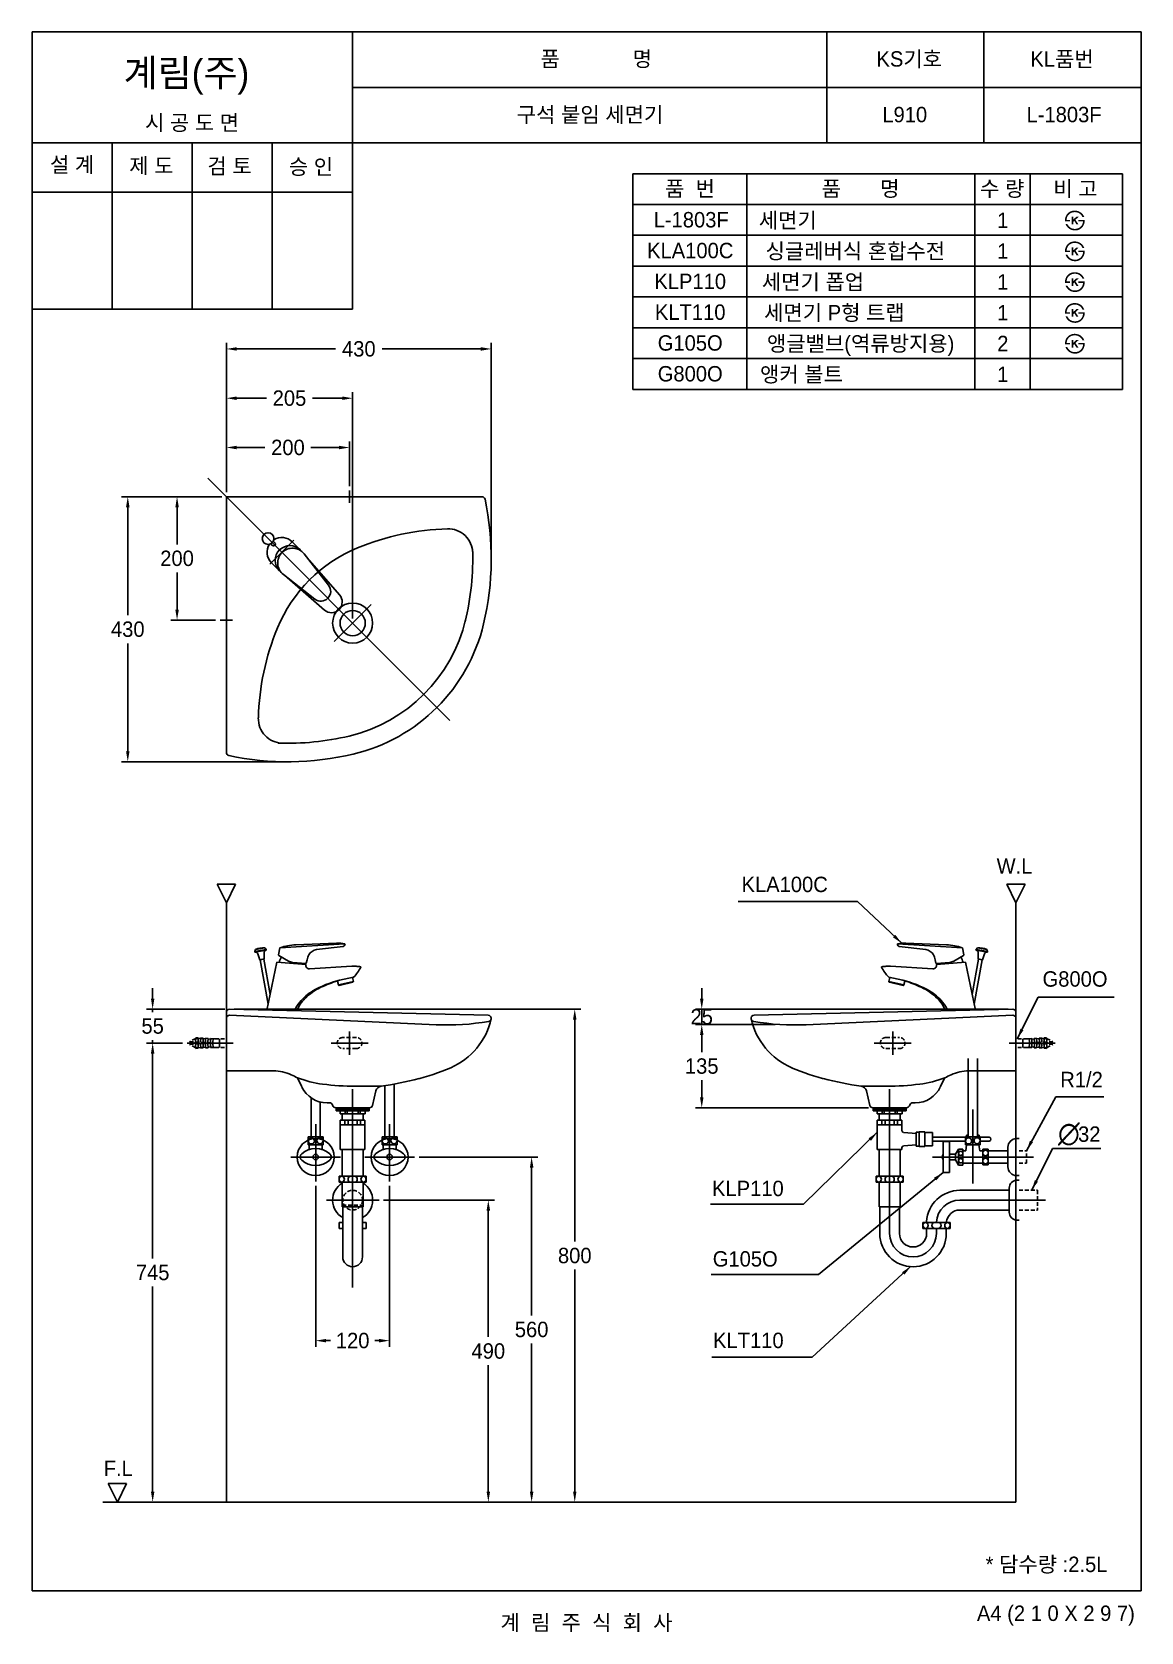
# Model space of a CAD drawing. Header units: millimetres. Extents: x 6870 to 8670, y -7003 to -4406.
import ezdxf
from ezdxf.enums import TextEntityAlignment as Align
from ezdxf.lldxf.tags import DXFTag

# ---------------------------------------------------------------- set-up
doc = ezdxf.new("R2010")
doc.units = ezdxf.units.MM
doc.linetypes.add('DASHED2', pattern=[9.525, 6.35, -3.175])
for name, color, linetype in [('TEXT', 7, 'Continuous'), ('내부선 및 부속', 4, 'Continuous'), ('도각라인', 7, 'Continuous'), ('외형선', 3, 'Continuous'), ('점선', 6, 'DASHED2'), ('중심선', 1, 'DASHED'), ('치수선', 7, 'Continuous')]:
    doc.layers.add(name, color=color, linetype=linetype)
doc.styles.add('____', font='')
doc.styles.add('타이틀', font='H2GTRM.TTF', dxfattribs={"height": 25})
doc.styles.get('____').set_extended_font_data('굴림')
tags = doc.linetypes.add('DASHDOT', pattern=[70, 31, -13, 13, -13]).pattern_tags.tags
tags[10:11] = [DXFTag(74, 4), DXFTag(75, 0), DXFTag(340, '0'), DXFTag(46, 0.0), DXFTag(50, 0.0), DXFTag(44, 0.0), DXFTag(45, 0.0)]
tags[8:9] = [DXFTag(74, 4), DXFTag(75, 0), DXFTag(340, '0'), DXFTag(46, 0.0), DXFTag(50, 0.0), DXFTag(44, 0.0), DXFTag(45, 0.0)]
tags[6:7] = [DXFTag(74, 4), DXFTag(75, 0), DXFTag(340, '0'), DXFTag(46, 0.0), DXFTag(50, 0.0), DXFTag(44, 0.0), DXFTag(45, 0.0)]
tags[4:5] = [DXFTag(74, 4), DXFTag(75, 0), DXFTag(340, '0'), DXFTag(46, 0.0), DXFTag(50, 0.0), DXFTag(44, 0.0), DXFTag(45, 0.0)]
tags = doc.linetypes.add('DASHED', pattern=[25.72, 12.86, -12.86]).pattern_tags.tags
tags[6:7] = [DXFTag(74, 4), DXFTag(75, 0), DXFTag(340, '0'), DXFTag(46, 0.0), DXFTag(50, 0.0), DXFTag(44, 0.0), DXFTag(45, 0.0)]
tags[4:5] = [DXFTag(74, 4), DXFTag(75, 0), DXFTag(340, '0'), DXFTag(46, 0.0), DXFTag(50, 0.0), DXFTag(44, 0.0), DXFTag(45, 0.0)]
doc.dimstyles.new('MSADIM', dxfattribs={"dimtxt": 33, "dimasz": 17, "dimexe": 10, "dimexo": 7.5, "dimgap": 10, "dimtad": 0, "dimtih": 1, "dimtoh": 1, "dimdec": 0, "dimzin": 1, "dimdsep": 46, "dimtxsty": '____', "dimcen": 11.25, "dimadec": 0, "dimazin": 0, "dimtfac": 1, "dimtdec": 0, "dimtix": 1, "dimtmove": 0, "dimatfit": 3, "dimfxl": 1, "dimtolj": 1, "dimtzin": 1, "dimarcsym": 0})

msp = doc.modelspace()

# ---------------------------------------------------------------- texts
at = {"layer": 'TEXT', "style": '타이틀'}
for s, p in [('품             명', (7785.7, -4449.5)), ('KS기호', (8293.8, -4449.6)), ('KL품번', (8541.8, -4449.8)), ('시 공 도 면', (7129.8, -4553.2)), ('구석 붙임 세면기', (7775.7, -4539.9)), ('L910', (8286.5, -4539.9)), ('L-1803F', (8545.1, -4539.9)), ('설 계', (6935, -4621.3)), ('제 도', (7063.7, -4623.1)), ('검 토', (7190.7, -4623.6)), ('승 인', (7322.7, -4624.5)), ('품  번', (7937.9, -4660.2)), ('품       명', (8214.8, -4660.2)), ('수 량', (8444.7, -4660.2)), ('비 고', (8563.6, -4660.2)), ('L-1803F', (7939.9, -4710.6)), ('세면기', (8096.7, -4711.5)), ('1', (8445.7, -4711.5)), ('KLA100C', (7938.3, -4760.6)), ('싱글레버식 혼합수전', (8206.3, -4761.5)), ('1', (8445.7, -4761.5)), ('KLP110', (7938.3, -4810.6)), ('세면기 폽업', (8137.6, -4811.5)), ('1', (8445.7, -4811.5)), ('KLT110', (7938.3, -4860.6)), ('세면기 P형 트랩', (8172.4, -4861.5)), ('1', (8445.7, -4861.5)), ('G105O', (7938.3, -4910.6)), ('앵글밸브(역류방지용)', (8214.9, -4911.5)), ('2', (8445.7, -4911.5)), ('G800O', (7938.3, -4960.6)), ('앵커 볼트', (8118.9, -4961.5)), ('1', (8445.7, -4961.5)), ('* 담수량 :2.5L ', (8521.2, -6893)), ('계  림  주  식  회  사', (7770, -6987.6))]:
    msp.add_text(s, height=25, dxfattribs=at).set_placement(p, align=Align.MIDDLE_CENTER)
msp.add_text('계림(주)', height=44, dxfattribs=at).set_placement((7018.7, -4494.2))
for s, p in [('W.L', (8464.7, -5759.5)), ('F.L', (7010, -6737.2))]:
    msp.add_text(s, height=25, dxfattribs=at).set_placement(p, align=Align.MIDDLE)
msp.add_text('A4 (2 1 0 X 2 9 7)', height=25, dxfattribs=at).set_placement((8660, -6972.4), align=Align.MIDDLE_RIGHT)
at = {"layer": 'TEXT', "char_height": 25, "width": 380.447, "attachment_point": 1, "line_spacing_factor": 0.963855, "style": '타이틀'}
for s, insert in [('\\A1;KLA100C', (8021.6, -5776.9)), ('\\A1;G800O', (8510.2, -5930.4)), ('\\A1;KLP110', (7973.7, -6270.4)), ('\\A1;G105O', (7974.9, -6384.7)), ('\\A1;KLT110', (7975.4, -6517))]:
    msp.add_mtext(s, dxfattribs=dict(at, insert=insert))
at = {"layer": '치수선'}
for s, height, style, p in [('∅', 35, '____', (8535.2, -6211.2)), ('32', 25, '타이틀', (8567.8, -6207.2))]:
    msp.add_text(s, height=height, dxfattribs=dict(at, style=style)).set_placement(p)
at = {"layer": '치수선', "linetype": 'Continuous', "insert": (8538.9, -6093.6), "char_height": 25, "width": 380.447, "attachment_point": 1, "line_spacing_factor": 0.963855, "style": '타이틀'}
msp.add_mtext('\\A1;R1/2', dxfattribs=at)

# ---------------------------------------------------------------- blocks, each defined once
blk = doc.blocks.new('*D4')
at = {"layer": '치수선', "color": 0, "linetype": 'Continuous', "lineweight": -2, "transparency": 16777216}
for p, q in [((7198, -5991.9), (7760.9, -5991.9)), ((7750.9, -6008.9), (7750.9, -6369.1)), ((7750.9, -6774.9), (7750.9, -6414.7)), ((7639.2, -6791.9), (7760.9, -6791.9))]:
    blk.add_line(p, q, dxfattribs=at)
at = {"layer": '치수선', "color": 0, "linetype": 'Continuous', "transparency": 16777216}
for points in [[(7748.1, -6008.9), (7753.7, -6008.9), (7750.9, -5991.9)], [(7748.1, -6774.9), (7753.7, -6774.9), (7750.9, -6791.9)]]:
    blk.add_solid(points, dxfattribs=at)
at = {"layer": '치수선', "color": 0, "linetype": 'Continuous', "transparency": 16777216, "insert": (7750.9, -6391.9), "char_height": 25, "attachment_point": 5, "style": '____'}
blk.add_mtext('\\A1;800', dxfattribs=at)
blk = doc.blocks.new('*D1')
at = {"layer": '치수선', "color": 0, "linetype": 'Continuous', "lineweight": -2, "transparency": 16777216}
for p, q in [((7498.3, -6231.9), (7690.9, -6231.9)), ((7680.9, -6248.9), (7680.9, -6489.1)), ((7680.9, -6774.9), (7680.9, -6534.7)), ((7675.7, -6791.9), (7690.9, -6791.9))]:
    blk.add_line(p, q, dxfattribs=at)
at = {"layer": '치수선', "color": 0, "linetype": 'Continuous', "transparency": 16777216}
for points in [[(7678.1, -6248.9), (7683.8, -6248.9), (7680.9, -6231.9)], [(7678.1, -6774.9), (7683.8, -6774.9), (7680.9, -6791.9)]]:
    blk.add_solid(points, dxfattribs=at)
at = {"layer": '치수선', "color": 0, "linetype": 'Continuous', "transparency": 16777216, "insert": (7680.9, -6511.9), "char_height": 25, "attachment_point": 5, "style": '____'}
blk.add_mtext('\\A1;560', dxfattribs=at)
blk = doc.blocks.new('*D2')
at = {"layer": '치수선', "color": 0, "linetype": 'Continuous', "lineweight": -2, "transparency": 16777216}
for p, q in [((7440.7, -6301.9), (7620.6, -6301.9)), ((7610.6, -6318.9), (7610.6, -6524)), ((7610.6, -6774.9), (7610.6, -6569.7)), ((7600.5, -6791.9), (7620.6, -6791.9))]:
    blk.add_line(p, q, dxfattribs=at)
at = {"layer": '치수선', "color": 0, "linetype": 'Continuous', "transparency": 16777216}
for points in [[(7607.8, -6318.9), (7613.5, -6318.9), (7610.6, -6301.9)], [(7607.8, -6774.9), (7613.5, -6774.9), (7610.6, -6791.9)]]:
    blk.add_solid(points, dxfattribs=at)
at = {"layer": '치수선', "color": 0, "linetype": 'Continuous', "transparency": 16777216, "insert": (7610.6, -6546.9), "char_height": 25, "attachment_point": 5, "style": '____'}
blk.add_mtext('\\A1;490', dxfattribs=at)
blk = doc.blocks.new('*D3')
at = {"layer": '치수선', "color": 0, "linetype": 'Continuous', "lineweight": -2, "transparency": 16777216}
for p, q in [((7330.4, -6278.9), (7330.4, -6539.9)), ((7450.4, -6278.9), (7450.4, -6539.9)), ((7347.4, -6529.9), (7354.5, -6529.9)), ((7433.4, -6529.9), (7426.4, -6529.9))]:
    blk.add_line(p, q, dxfattribs=at)
at = {"layer": '치수선', "color": 0, "linetype": 'Continuous', "transparency": 16777216}
for points in [[(7347.4, -6527.1), (7347.4, -6532.8), (7330.4, -6529.9)], [(7433.4, -6527.1), (7433.4, -6532.8), (7450.4, -6529.9)]]:
    blk.add_solid(points, dxfattribs=at)
at = {"layer": '치수선', "color": 0, "linetype": 'Continuous', "transparency": 16777216, "insert": (7390.4, -6529.9), "char_height": 25, "attachment_point": 5, "style": '____'}
blk.add_mtext('\\A1;120', dxfattribs=at)
blk = doc.blocks.new('*D5')
at = {"layer": '치수선', "color": 0, "linetype": 'Continuous', "lineweight": -2, "transparency": 16777216}
for p, q in [((8076.3, -6016.8), (7947, -6016.8)), ((7957, -6033.8), (7957, -6061.5)), ((7957, -6134.9), (7957, -6107.2)), ((8227.5, -6151.9), (7947, -6151.9))]:
    blk.add_line(p, q, dxfattribs=at)
at = {"layer": '치수선', "color": 0, "linetype": 'Continuous', "transparency": 16777216}
for points in [[(7954.2, -6033.8), (7959.9, -6033.8), (7957, -6016.8)], [(7954.2, -6134.9), (7959.9, -6134.9), (7957, -6151.9)]]:
    blk.add_solid(points, dxfattribs=at)
at = {"layer": '치수선', "color": 0, "linetype": 'Continuous', "transparency": 16777216, "insert": (7957, -6084.4), "char_height": 25, "attachment_point": 5, "style": '____'}
blk.add_mtext('\\A1;135', dxfattribs=at)
blk = doc.blocks.new('*D6')
at = {"layer": '치수선', "color": 0, "linetype": 'Continuous', "lineweight": -2, "transparency": 16777216}
for p, q in [((7957, -5974.9), (7957, -5957.9)), ((8454.4, -5991.9), (7947, -5991.9)), ((7957, -6016.8), (7957, -5991.9)), ((8076.3, -6016.8), (7947, -6016.8)), ((7957, -6033.8), (7957, -6050.8))]:
    blk.add_line(p, q, dxfattribs=at)
at = {"layer": '치수선', "color": 0, "linetype": 'Continuous', "transparency": 16777216}
for points in [[(7954.2, -5974.9), (7959.9, -5974.9), (7957, -5991.9)], [(7954.2, -6033.8), (7959.9, -6033.8), (7957, -6016.8)]]:
    blk.add_solid(points, dxfattribs=at)
at = {"layer": '치수선', "color": 0, "linetype": 'Continuous', "transparency": 16777216, "insert": (7957, -6004.4), "char_height": 25, "attachment_point": 5, "style": '____'}
blk.add_mtext('\\A1;25', dxfattribs=at)
blk = doc.blocks.new('*D7')
at = {"layer": '치수선', "color": 0, "linetype": 'Continuous', "lineweight": -2, "transparency": 16777216}
for p, q in [((7114.2, -6046.9), (7055.8, -6046.9)), ((7065.8, -6063.9), (7065.8, -6396.5)), ((7065.8, -6774.9), (7065.8, -6442.2)), ((7097.9, -6791.9), (7055.8, -6791.9))]:
    blk.add_line(p, q, dxfattribs=at)
at = {"layer": '치수선', "color": 0, "linetype": 'Continuous', "transparency": 16777216}
for points in [[(7063, -6063.9), (7068.6, -6063.9), (7065.8, -6046.9)], [(7063, -6774.9), (7068.6, -6774.9), (7065.8, -6791.9)]]:
    blk.add_solid(points, dxfattribs=at)
at = {"layer": '치수선', "color": 0, "linetype": 'Continuous', "transparency": 16777216, "insert": (7065.8, -6419.4), "char_height": 25, "attachment_point": 5, "style": '____'}
blk.add_mtext('\\A1;745', dxfattribs=at)
blk = doc.blocks.new('*D8')
at = {"layer": '치수선', "color": 0, "linetype": 'Continuous', "lineweight": -2, "transparency": 16777216}
for p, q in [((7065.8, -5974.9), (7065.8, -5957.9)), ((7183, -5991.9), (7055.8, -5991.9)), ((7065.8, -5991.9), (7065.8, -5996.6)), ((7114.2, -6046.9), (7055.8, -6046.9)), ((7065.8, -6046.9), (7065.8, -6042.2)), ((7065.8, -6063.9), (7065.8, -6080.9))]:
    blk.add_line(p, q, dxfattribs=at)
at = {"layer": '치수선', "color": 0, "linetype": 'Continuous', "transparency": 16777216}
for points in [[(7063, -5974.9), (7068.6, -5974.9), (7065.8, -5991.9)], [(7063, -6063.9), (7068.6, -6063.9), (7065.8, -6046.9)]]:
    blk.add_solid(points, dxfattribs=at)
at = {"layer": '치수선', "color": 0, "linetype": 'Continuous', "transparency": 16777216, "insert": (7065.8, -6019.4), "char_height": 25, "attachment_point": 5, "style": '____'}
blk.add_mtext('\\A1;55', dxfattribs=at)
blk = doc.blocks.new('*D9')
at = {"layer": '치수선', "color": 0, "linetype": 'Continuous', "lineweight": -2, "transparency": 16777216}
for p, q in [((7185.4, -5152.8), (7185.4, -5070.3)), ((7202.4, -5080.3), (7248.1, -5080.3)), ((7368.4, -5080.3), (7322.7, -5080.3)), ((7385.4, -5142.8), (7385.4, -5070.3))]:
    blk.add_line(p, q, dxfattribs=at)
at = {"layer": '치수선', "color": 0, "linetype": 'Continuous', "transparency": 16777216}
for points in [[(7202.4, -5077.5), (7202.4, -5083.2), (7185.4, -5080.3)], [(7368.4, -5077.5), (7368.4, -5083.2), (7385.4, -5080.3)]]:
    blk.add_solid(points, dxfattribs=at)
at = {"layer": '치수선', "color": 0, "linetype": 'Continuous', "transparency": 16777216, "insert": (7285.4, -5080.3), "char_height": 25, "attachment_point": 5, "style": '____'}
blk.add_mtext('\\A1;200', dxfattribs=at)
blk = doc.blocks.new('*D10')
at = {"layer": '치수선', "color": 0, "linetype": 'Continuous', "lineweight": -2, "transparency": 16777216}
for p, q in [((7185.4, -5152.8), (7185.4, -4990.3)), ((7202.4, -5000.3), (7250.6, -5000.3)), ((7373.4, -5000.3), (7325.2, -5000.3)), ((7390.4, -5357.8), (7390.4, -4990.3))]:
    blk.add_line(p, q, dxfattribs=at)
at = {"layer": '치수선', "color": 0, "linetype": 'Continuous', "transparency": 16777216}
for points in [[(7202.4, -4997.5), (7202.4, -5003.2), (7185.4, -5000.3)], [(7373.4, -4997.5), (7373.4, -5003.2), (7390.4, -5000.3)]]:
    blk.add_solid(points, dxfattribs=at)
at = {"layer": '치수선', "color": 0, "linetype": 'Continuous', "transparency": 16777216, "insert": (7287.9, -5000.3), "char_height": 25, "attachment_point": 5, "style": '____'}
blk.add_mtext('\\A1;205', dxfattribs=at)
blk = doc.blocks.new('*D11')
at = {"layer": '치수선', "color": 0, "linetype": 'Continuous', "lineweight": -2, "transparency": 16777216}
for p, q in [((7185.4, -5152.8), (7185.4, -4910.3)), ((7202.4, -4920.3), (7362.8, -4920.3)), ((7598.4, -4920.3), (7438.1, -4920.3)), ((7615.4, -5252.7), (7615.4, -4910.3))]:
    blk.add_line(p, q, dxfattribs=at)
at = {"layer": '치수선', "color": 0, "linetype": 'Continuous', "transparency": 16777216}
for points in [[(7202.4, -4917.5), (7202.4, -4923.2), (7185.4, -4920.3)], [(7598.4, -4917.5), (7598.4, -4923.2), (7615.4, -4920.3)]]:
    blk.add_solid(points, dxfattribs=at)
at = {"layer": '치수선', "color": 0, "linetype": 'Continuous', "transparency": 16777216, "insert": (7400.4, -4920.3), "char_height": 25, "attachment_point": 5, "style": '____'}
blk.add_mtext('\\A1;430', dxfattribs=at)
blk = doc.blocks.new('*D12')
at = {"layer": '치수선', "color": 0, "linetype": 'Continuous', "lineweight": -2, "transparency": 16777216}
for p, q in [((7177.9, -5160.3), (7095.4, -5160.3)), ((7105.4, -5177.3), (7105.4, -5237.5)), ((7105.4, -5343.3), (7105.4, -5283.1)), ((7167.9, -5360.3), (7095.4, -5360.3))]:
    blk.add_line(p, q, dxfattribs=at)
at = {"layer": '치수선', "color": 0, "linetype": 'Continuous', "transparency": 16777216}
for points in [[(7102.6, -5177.3), (7108.3, -5177.3), (7105.4, -5160.3)], [(7102.6, -5343.3), (7108.3, -5343.3), (7105.4, -5360.3)]]:
    blk.add_solid(points, dxfattribs=at)
at = {"layer": '치수선', "color": 0, "linetype": 'Continuous', "transparency": 16777216, "insert": (7105.4, -5260.3), "char_height": 25, "attachment_point": 5, "style": '____'}
blk.add_mtext('\\A1;200', dxfattribs=at)
blk = doc.blocks.new('*D13')
at = {"layer": '치수선', "color": 0, "linetype": 'Continuous', "lineweight": -2, "transparency": 16777216}
for p, q in [((7177.9, -5160.3), (7015.4, -5160.3)), ((7025.4, -5177.3), (7025.4, -5352.5)), ((7025.4, -5573.3), (7025.4, -5398.2)), ((7277.8, -5590.3), (7015.4, -5590.3))]:
    blk.add_line(p, q, dxfattribs=at)
at = {"layer": '치수선', "color": 0, "linetype": 'Continuous', "transparency": 16777216}
for points in [[(7022.6, -5177.3), (7028.3, -5177.3), (7025.4, -5160.3)], [(7022.6, -5573.3), (7028.3, -5573.3), (7025.4, -5590.3)]]:
    blk.add_solid(points, dxfattribs=at)
at = {"layer": '치수선', "color": 0, "linetype": 'Continuous', "transparency": 16777216, "insert": (7025.4, -5375.3), "char_height": 25, "attachment_point": 5, "style": '____'}
blk.add_mtext('\\A1;430', dxfattribs=at)

# ---------------------------------------------------------------- dimensions: what is measured, and where the dimension line sits
at = {"layer": '치수선', "linetype": 'Continuous'}
for base, p2, picture, middle in [((7615.4, -4920.3), (7615.4, -5260.2), '*D11', (7400.4, -4920.3)), ((7390.4, -5000.3), (7390.4, -5365.3), '*D10', (7287.9, -5000.3)), ((7385.4, -5080.3), (7385.4, -5150.3), '*D9', (7285.4, -5080.3))]:
    dim = msp.add_linear_dim(base=base, p1=(7185.4, -5160.3), p2=p2, dimstyle='MSADIM', override={"dimtxt": 25}, dxfattribs=at)
    dim.commit()
    dim.dimension.update_dxf_attribs({"geometry": picture, "text_midpoint": middle})
for base, p1, p2, picture, middle in [((7025.4, -5590.3), (7185.4, -5160.3), (7285.3, -5590.3), '*D13', (7025.4, -5375.3)), ((7105.4, -5360.3), (7185.4, -5160.3), (7175.4, -5360.3), '*D12', (7105.4, -5260.3)), ((7065.8, -6046.9), (7190.5, -5991.9), (7121.7, -6046.9), '*D8', (7065.8, -6019.4)), ((7957, -5991.9), (8083.8, -6016.8), (8461.9, -5991.9), '*D6', (7957, -6004.4)), ((7957, -6151.9), (8083.8, -6016.8), (8235, -6151.9), '*D5', (7957, -6084.4)), ((7065.8, -6046.9), (7105.4, -6791.9), (7121.7, -6046.9), '*D7', (7065.8, -6419.4))]:
    dim = msp.add_linear_dim(base=base, p1=p1, p2=p2, angle=90, dimstyle='MSADIM', override={"dimtxt": 25}, dxfattribs=at)
    dim.commit()
    dim.dimension.update_dxf_attribs({"geometry": picture, "text_midpoint": middle})
for base, p1, p2, picture, middle in [((7750.9, -6791.9), (7190.5, -5991.9), (7631.7, -6791.9), '*D4', (7750.9, -6391.9)), ((7680.9, -6791.9), (7490.8, -6231.9), (7668.2, -6791.9), '*D1', (7680.9, -6511.9)), ((7610.6, -6791.9), (7433.2, -6301.9), (7593, -6791.9), '*D2', (7610.6, -6546.9))]:
    dim = msp.add_linear_dim(base=base, p1=p1, p2=p2, angle=90, dimstyle='MSADIM', override={"dimtxt": 25}, dxfattribs=at)
    dim.commit()
    dim.dimension.update_dxf_attribs({"geometry": picture, "text_midpoint": middle, "dimtype": 160})
dim = msp.add_linear_dim(base=(7450.4, -6529.9), p1=(7330.4, -6271.4), p2=(7450.4, -6271.4), dimstyle='MSADIM', override={"dimtxt": 25}, dxfattribs=at)
dim.commit()
dim.dimension.update_dxf_attribs({"geometry": '*D3', "text_midpoint": (7390.4, -6529.9), "dimtype": 160})

# ---------------------------------------------------------------- hatches: boundary and pattern name
at = {"layer": 'TEXT'}
for points in [[(8546.6, -4713.1), (8546.5, -4712.7), (8546.5, -4712.3), (8546.5, -4711.9), (8546.5, -4711.5), (8546.5, -4711.1), (8546.6, -4710.7), (8546.6, -4710.3), (8546.6, -4709.9), (8546.7, -4709.5), (8546.7, -4709.1), (8546.8, -4708.7), (8546.9, -4708.3), (8547, -4707.9), (8547.1, -4707.5), (8547.2, -4707.2), (8547.3, -4706.8), (8547.4, -4706.4), (8547.5, -4706), (8547.7, -4705.6), (8547.8, -4705.3), (8548, -4704.9), (8548.1, -4704.5), (8548.3, -4704.2), (8548.5, -4703.8), (8548.7, -4703.5), (8548.8, -4703.2), (8549, -4702.8), (8549.3, -4702.5), (8549.5, -4702.2), (8549.7, -4701.9), (8549.9, -4701.6), (8550.5, -4701), (8550.7, -4700.7), (8551, -4700.4), (8551.3, -4700.1), (8551.6, -4699.8), (8551.9, -4699.5), (8552.2, -4699.3), (8552.5, -4699), (8552.8, -4698.8), (8553.1, -4698.6), (8553.5, -4698.3), (8553.8, -4698.1), (8554.1, -4697.9), (8554.5, -4697.7), (8554.9, -4697.5), (8555.2, -4697.4), (8555.6, -4697.2), (8556, -4697), (8556.4, -4696.8), (8556.9, -4696.7), (8557.3, -4696.6), (8557.7, -4696.4), (8558.2, -4696.3), (8558.6, -4696.2), (8559.1, -4696.1), (8559.5, -4696), (8560, -4696), (8560.5, -4695.9), (8560.9, -4695.9), (8561.4, -4695.8), (8561.9, -4695.8), (8562.4, -4695.8), (8563.2, -4695.8), (8563.5, -4695.9), (8563.9, -4695.9), (8564.3, -4695.9), (8564.6, -4696), (8565, -4696), (8565.3, -4696.1), (8565.7, -4696.1), (8566, -4696.2), (8566.4, -4696.2), (8566.7, -4696.3), (8567.1, -4696.4), (8567.4, -4696.5), (8567.7, -4696.6), (8568.1, -4696.7), (8568.4, -4696.8), (8568.7, -4696.9), (8569, -4697), (8569.3, -4697.2), (8569.6, -4697.3), (8569.9, -4697.5), (8570.2, -4697.6), (8570.5, -4697.8), (8570.8, -4697.9), (8571.1, -4698.1), (8571.4, -4698.3), (8571.7, -4698.4), (8571.9, -4698.6), (8572.2, -4698.8), (8572.5, -4699), (8572.8, -4699.2), (8573.2, -4699.6), (8573.6, -4699.9), (8574, -4700.3), (8574.4, -4700.7), (8574.7, -4701.1), (8575.1, -4701.5), (8575.4, -4701.9), (8575.8, -4702.4), (8576.1, -4702.8), (8576.4, -4703.3), (8576.7, -4703.8), (8577, -4704.3), (8577.2, -4704.8), (8577.5, -4705.3), (8577.7, -4705.8), (8578, -4706.4), (8578, -4706.4), (8574.9, -4706.4), (8574.9, -4706.4), (8574.8, -4706.2), (8574.7, -4706), (8574.7, -4705.9), (8574.6, -4705.7), (8574.5, -4705.5), (8574.4, -4705.3), (8574.4, -4705.2), (8574.3, -4705), (8574.2, -4704.8), (8574.1, -4704.7), (8574, -4704.5), (8573.9, -4704.3), (8573.8, -4704.2), (8573.7, -4704), (8573.6, -4703.8), (8573.4, -4703.7), (8573.3, -4703.5), (8573.2, -4703.4), (8572.9, -4703), (8572.6, -4702.7), (8572.3, -4702.4), (8572, -4702.1), (8571.7, -4701.8), (8571.4, -4701.5), (8571, -4701.2), (8570.8, -4701), (8570.5, -4700.9), (8570.3, -4700.7), (8570.1, -4700.5), (8569.8, -4700.4), (8569.6, -4700.2), (8569.3, -4700.1), (8569.1, -4699.9), (8568.9, -4699.8), (8568.6, -4699.7), (8568.4, -4699.6), (8568.1, -4699.4), (8567.9, -4699.3), (8567.6, -4699.2), (8567.3, -4699.1), (8567.1, -4699), (8566.8, -4698.9), (8566.6, -4698.9), (8566.3, -4698.8), (8566, -4698.7), (8565.8, -4698.7), (8565.5, -4698.6), (8565.2, -4698.5), (8564.9, -4698.5), (8564.7, -4698.5), (8564.4, -4698.4), (8564.1, -4698.4), (8563.8, -4698.4), (8563.5, -4698.3), (8563.2, -4698.3), (8563, -4698.3), (8562.7, -4698.3), (8562.3, -4698.3), (8562, -4698.3), (8561.6, -4698.3), (8561.3, -4698.4), (8561, -4698.4), (8560.6, -4698.4), (8560.3, -4698.5), (8560, -4698.5), (8559.7, -4698.6), (8559.4, -4698.6), (8559, -4698.7), (8558.7, -4698.8), (8558.4, -4698.9), (8558.1, -4699), (8557.8, -4699), (8557.6, -4699.1), (8557.3, -4699.3), (8557, -4699.4), (8556.7, -4699.5), (8556.4, -4699.6), (8556.1, -4699.8), (8555.9, -4699.9), (8555.6, -4700), (8555.4, -4700.2), (8555.1, -4700.4), (8554.8, -4700.5), (8554.6, -4700.7), (8554.3, -4700.9), (8554.1, -4701.1), (8553.9, -4701.2), (8553.6, -4701.4), (8553.4, -4701.7), (8553.2, -4701.9), (8552.9, -4702.1), (8552.7, -4702.3), (8552.5, -4702.6), (8552.3, -4702.8), (8552.1, -4703), (8551.9, -4703.3), (8551.7, -4703.5), (8551.5, -4703.8), (8551.4, -4704), (8551.2, -4704.3), (8551, -4704.6), (8550.9, -4704.8), (8550.7, -4705.1), (8550.6, -4705.4), (8550.5, -4705.7), (8550.4, -4705.9), (8550.2, -4706.2), (8550.1, -4706.5), (8550, -4706.8), (8549.9, -4707.1), (8549.8, -4707.4), (8549.7, -4707.8), (8549.7, -4708.1), (8549.6, -4708.4), (8549.5, -4708.7), (8549.5, -4709.1), (8549.4, -4709.4), (8549.4, -4709.7), (8549.4, -4710.1), (8549.3, -4710.4), (8549.3, -4710.8), (8549.3, -4710.8), (8554.5, -4710.8), (8554.5, -4710.8), (8554.5, -4710.8), (8554.5, -4713.1), (8554.5, -4713.1), (8554.5, -4713.1), (8546.6, -4713.1)], [(8578.7, -4710.8), (8578.7, -4711.2), (8578.7, -4711.6), (8578.7, -4712.1), (8578.7, -4712.5), (8578.6, -4712.9), (8578.6, -4713.4), (8578.6, -4713.8), (8578.5, -4714.2), (8578.4, -4714.6), (8578.3, -4715.1), (8578.3, -4715.5), (8578.2, -4715.9), (8578, -4716.3), (8577.9, -4716.7), (8577.8, -4717.1), (8577.7, -4717.5), (8577.5, -4717.9), (8577.4, -4718.3), (8577.2, -4718.6), (8577.1, -4719), (8576.9, -4719.4), (8576.7, -4719.7), (8576.5, -4720.1), (8576.3, -4720.4), (8576.1, -4720.8), (8575.9, -4721.1), (8575.7, -4721.4), (8575.5, -4721.8), (8575.2, -4722.1), (8575, -4722.4), (8574.7, -4722.7), (8574.5, -4723), (8574.2, -4723.3), (8573.9, -4723.6), (8573.7, -4723.8), (8573.4, -4724.1), (8573.1, -4724.4), (8572.8, -4724.6), (8572.5, -4724.8), (8572.2, -4725.1), (8571.9, -4725.3), (8571.5, -4725.5), (8571.2, -4725.7), (8570.9, -4725.9), (8570.5, -4726.1), (8570.2, -4726.3), (8569.8, -4726.5), (8569.5, -4726.6), (8569.1, -4726.8), (8568.8, -4726.9), (8568.4, -4727.1), (8568, -4727.2), (8567.6, -4727.3), (8567.2, -4727.5), (8566.9, -4727.6), (8566.5, -4727.6), (8566.1, -4727.7), (8565.7, -4727.8), (8565.3, -4727.8), (8564.9, -4727.9), (8564.5, -4727.9), (8564.1, -4728), (8563.7, -4728), (8563.3, -4728), (8562.6, -4728), (8562, -4727.9), (8561.3, -4727.9), (8560.7, -4727.8), (8560, -4727.7), (8559.7, -4727.7), (8559.4, -4727.6), (8559.1, -4727.6), (8558.8, -4727.5), (8558.5, -4727.4), (8558.2, -4727.4), (8557.9, -4727.3), (8557.7, -4727.2), (8557.4, -4727.1), (8557.1, -4727), (8556.8, -4726.9), (8556.5, -4726.8), (8556.2, -4726.7), (8556, -4726.6), (8555.7, -4726.4), (8555.4, -4726.3), (8555.2, -4726.2), (8554.9, -4726), (8554.6, -4725.9), (8554.4, -4725.7), (8554.1, -4725.6), (8553.6, -4725.2), (8553.3, -4725.1), (8553.1, -4724.9), (8552.8, -4724.7), (8552.6, -4724.5), (8552.3, -4724.3), (8552.1, -4724.1), (8551.8, -4723.9), (8551.6, -4723.7), (8551.4, -4723.5), (8551.2, -4723.2), (8550.9, -4723), (8550.7, -4722.8), (8550.5, -4722.5), (8550.3, -4722.3), (8550.1, -4722.1), (8549.9, -4721.8), (8549.7, -4721.5), (8549.5, -4721.3), (8549.3, -4721), (8549.2, -4720.7), (8549, -4720.5), (8548.8, -4720.2), (8548.6, -4719.9), (8548.5, -4719.6), (8548.3, -4719.3), (8548.2, -4719), (8548, -4718.7), (8547.7, -4718.1), (8547.5, -4717.4), (8547.5, -4717.4), (8550.4, -4717.4), (8550.4, -4717.4), (8550.6, -4717.9), (8550.9, -4718.3), (8551.1, -4718.7), (8551.3, -4719.1), (8551.6, -4719.4), (8551.8, -4719.8), (8552.1, -4720.2), (8552.4, -4720.5), (8552.6, -4720.8), (8552.9, -4721.2), (8553.2, -4721.5), (8553.5, -4721.8), (8553.8, -4722), (8554.1, -4722.3), (8554.4, -4722.6), (8554.7, -4722.8), (8554.9, -4723), (8555.1, -4723.2), (8555.4, -4723.3), (8555.6, -4723.5), (8555.8, -4723.6), (8556.1, -4723.8), (8556.3, -4723.9), (8556.6, -4724), (8556.8, -4724.2), (8557.1, -4724.3), (8557.3, -4724.4), (8557.6, -4724.5), (8557.8, -4724.6), (8558.1, -4724.7), (8558.4, -4724.8), (8558.6, -4724.9), (8558.9, -4725), (8559.2, -4725), (8559.4, -4725.1), (8559.7, -4725.1), (8560, -4725.2), (8560.3, -4725.2), (8560.6, -4725.3), (8560.9, -4725.3), (8561.2, -4725.3), (8561.5, -4725.4), (8561.8, -4725.4), (8562.1, -4725.4), (8562.4, -4725.4), (8562.7, -4725.4), (8563, -4725.4), (8563.8, -4725.4), (8564.1, -4725.4), (8564.4, -4725.3), (8564.7, -4725.3), (8564.9, -4725.3), (8565.2, -4725.2), (8565.4, -4725.2), (8565.7, -4725.2), (8566, -4725.1), (8566.2, -4725), (8566.5, -4725), (8566.7, -4724.9), (8567, -4724.8), (8567.2, -4724.8), (8567.5, -4724.7), (8567.7, -4724.6), (8568, -4724.5), (8568.2, -4724.4), (8568.5, -4724.3), (8568.7, -4724.2), (8569, -4724), (8569.2, -4723.9), (8569.4, -4723.8), (8569.7, -4723.6), (8569.9, -4723.5), (8570.1, -4723.4), (8570.4, -4723.2), (8570.6, -4723), (8570.8, -4722.9), (8571, -4722.7), (8571.3, -4722.5), (8571.5, -4722.3), (8571.8, -4722.1), (8572, -4721.9), (8572.3, -4721.6), (8572.5, -4721.4), (8572.7, -4721.2), (8572.9, -4720.9), (8573.1, -4720.7), (8573.3, -4720.4), (8573.5, -4720.1), (8573.7, -4719.9), (8573.9, -4719.6), (8574, -4719.3), (8574.2, -4719), (8574.4, -4718.8), (8574.5, -4718.5), (8574.7, -4718.2), (8574.8, -4717.9), (8574.9, -4717.6), (8575, -4717.3), (8575.1, -4716.9), (8575.3, -4716.6), (8575.4, -4716.3), (8575.4, -4716), (8575.5, -4715.6), (8575.6, -4715.3), (8575.7, -4714.9), (8575.7, -4714.6), (8575.8, -4714.2), (8575.8, -4713.9), (8575.9, -4713.5), (8575.9, -4713.1), (8575.9, -4713.1), (8568.5, -4713.1), (8568.5, -4713.1), (8568.5, -4713.1), (8568.5, -4710.8), (8568.5, -4710.8), (8568.5, -4710.8), (8578.7, -4710.8)], [(8560.3, -4710.1), (8565.1, -4705.7), (8569, -4705.7), (8563.6, -4710.7), (8568.6, -4718.2), (8565.3, -4718.2), (8561.7, -4712.5), (8560.3, -4713.7), (8560.3, -4718.2), (8557.4, -4718.2), (8557.4, -4705.6), (8560.3, -4705.6)], [(8546.6, -4763.1), (8546.5, -4762.7), (8546.5, -4762.3), (8546.5, -4761.9), (8546.5, -4761.5), (8546.5, -4761.1), (8546.6, -4760.7), (8546.6, -4760.3), (8546.6, -4759.9), (8546.7, -4759.5), (8546.7, -4759.1), (8546.8, -4758.7), (8546.9, -4758.3), (8547, -4757.9), (8547.1, -4757.5), (8547.2, -4757.2), (8547.3, -4756.8), (8547.4, -4756.4), (8547.5, -4756), (8547.7, -4755.6), (8547.8, -4755.3), (8548, -4754.9), (8548.1, -4754.5), (8548.3, -4754.2), (8548.5, -4753.8), (8548.7, -4753.5), (8548.8, -4753.2), (8549, -4752.8), (8549.3, -4752.5), (8549.5, -4752.2), (8549.7, -4751.9), (8549.9, -4751.6), (8550.5, -4751), (8550.7, -4750.7), (8551, -4750.4), (8551.3, -4750.1), (8551.6, -4749.8), (8551.9, -4749.5), (8552.2, -4749.3), (8552.5, -4749), (8552.8, -4748.8), (8553.1, -4748.6), (8553.5, -4748.3), (8553.8, -4748.1), (8554.1, -4747.9), (8554.5, -4747.7), (8554.9, -4747.5), (8555.2, -4747.4), (8555.6, -4747.2), (8556, -4747), (8556.4, -4746.8), (8556.9, -4746.7), (8557.3, -4746.6), (8557.7, -4746.4), (8558.2, -4746.3), (8558.6, -4746.2), (8559.1, -4746.1), (8559.5, -4746), (8560, -4746), (8560.5, -4745.9), (8560.9, -4745.9), (8561.4, -4745.8), (8561.9, -4745.8), (8562.4, -4745.8), (8563.2, -4745.8), (8563.5, -4745.9), (8563.9, -4745.9), (8564.3, -4745.9), (8564.6, -4746), (8565, -4746), (8565.3, -4746.1), (8565.7, -4746.1), (8566, -4746.2), (8566.4, -4746.2), (8566.7, -4746.3), (8567.1, -4746.4), (8567.4, -4746.5), (8567.7, -4746.6), (8568.1, -4746.7), (8568.4, -4746.8), (8568.7, -4746.9), (8569, -4747), (8569.3, -4747.2), (8569.6, -4747.3), (8569.9, -4747.5), (8570.2, -4747.6), (8570.5, -4747.8), (8570.8, -4747.9), (8571.1, -4748.1), (8571.4, -4748.3), (8571.7, -4748.4), (8571.9, -4748.6), (8572.2, -4748.8), (8572.5, -4749), (8572.8, -4749.2), (8573.2, -4749.6), (8573.6, -4749.9), (8574, -4750.3), (8574.4, -4750.7), (8574.7, -4751.1), (8575.1, -4751.5), (8575.4, -4751.9), (8575.8, -4752.4), (8576.1, -4752.8), (8576.4, -4753.3), (8576.7, -4753.8), (8577, -4754.3), (8577.2, -4754.8), (8577.5, -4755.3), (8577.7, -4755.8), (8578, -4756.4), (8578, -4756.4), (8574.9, -4756.4), (8574.9, -4756.4), (8574.8, -4756.2), (8574.7, -4756), (8574.7, -4755.9), (8574.6, -4755.7), (8574.5, -4755.5), (8574.4, -4755.3), (8574.4, -4755.2), (8574.3, -4755), (8574.2, -4754.8), (8574.1, -4754.7), (8574, -4754.5), (8573.9, -4754.3), (8573.8, -4754.2), (8573.7, -4754), (8573.6, -4753.8), (8573.4, -4753.7), (8573.3, -4753.5), (8573.2, -4753.4), (8572.9, -4753), (8572.6, -4752.7), (8572.3, -4752.4), (8572, -4752.1), (8571.7, -4751.8), (8571.4, -4751.5), (8571, -4751.2), (8570.8, -4751), (8570.5, -4750.9), (8570.3, -4750.7), (8570.1, -4750.5), (8569.8, -4750.4), (8569.6, -4750.2), (8569.3, -4750.1), (8569.1, -4749.9), (8568.9, -4749.8), (8568.6, -4749.7), (8568.4, -4749.6), (8568.1, -4749.4), (8567.9, -4749.3), (8567.6, -4749.2), (8567.3, -4749.1), (8567.1, -4749), (8566.8, -4748.9), (8566.6, -4748.9), (8566.3, -4748.8), (8566, -4748.7), (8565.8, -4748.7), (8565.5, -4748.6), (8565.2, -4748.5), (8564.9, -4748.5), (8564.7, -4748.5), (8564.4, -4748.4), (8564.1, -4748.4), (8563.8, -4748.4), (8563.5, -4748.3), (8563.2, -4748.3), (8563, -4748.3), (8562.7, -4748.3), (8562.3, -4748.3), (8562, -4748.3), (8561.6, -4748.3), (8561.3, -4748.4), (8561, -4748.4), (8560.6, -4748.4), (8560.3, -4748.5), (8560, -4748.5), (8559.7, -4748.6), (8559.4, -4748.6), (8559, -4748.7), (8558.7, -4748.8), (8558.4, -4748.9), (8558.1, -4749), (8557.8, -4749), (8557.6, -4749.1), (8557.3, -4749.3), (8557, -4749.4), (8556.7, -4749.5), (8556.4, -4749.6), (8556.1, -4749.8), (8555.9, -4749.9), (8555.6, -4750), (8555.4, -4750.2), (8555.1, -4750.4), (8554.8, -4750.5), (8554.6, -4750.7), (8554.3, -4750.9), (8554.1, -4751.1), (8553.9, -4751.2), (8553.6, -4751.4), (8553.4, -4751.7), (8553.2, -4751.9), (8552.9, -4752.1), (8552.7, -4752.3), (8552.5, -4752.6), (8552.3, -4752.8), (8552.1, -4753), (8551.9, -4753.3), (8551.7, -4753.5), (8551.5, -4753.8), (8551.4, -4754), (8551.2, -4754.3), (8551, -4754.6), (8550.9, -4754.8), (8550.7, -4755.1), (8550.6, -4755.4), (8550.5, -4755.7), (8550.4, -4755.9), (8550.2, -4756.2), (8550.1, -4756.5), (8550, -4756.8), (8549.9, -4757.1), (8549.8, -4757.4), (8549.7, -4757.8), (8549.7, -4758.1), (8549.6, -4758.4), (8549.5, -4758.7), (8549.5, -4759.1), (8549.4, -4759.4), (8549.4, -4759.7), (8549.4, -4760.1), (8549.3, -4760.4), (8549.3, -4760.8), (8549.3, -4760.8), (8554.5, -4760.8), (8554.5, -4760.8), (8554.5, -4760.8), (8554.5, -4763.1), (8554.5, -4763.1), (8554.5, -4763.1), (8546.6, -4763.1)], [(8578.7, -4760.8), (8578.7, -4761.2), (8578.7, -4761.6), (8578.7, -4762.1), (8578.7, -4762.5), (8578.6, -4762.9), (8578.6, -4763.4), (8578.6, -4763.8), (8578.5, -4764.2), (8578.4, -4764.6), (8578.3, -4765.1), (8578.3, -4765.5), (8578.2, -4765.9), (8578, -4766.3), (8577.9, -4766.7), (8577.8, -4767.1), (8577.7, -4767.5), (8577.5, -4767.9), (8577.4, -4768.3), (8577.2, -4768.6), (8577.1, -4769), (8576.9, -4769.4), (8576.7, -4769.7), (8576.5, -4770.1), (8576.3, -4770.4), (8576.1, -4770.8), (8575.9, -4771.1), (8575.7, -4771.4), (8575.5, -4771.8), (8575.2, -4772.1), (8575, -4772.4), (8574.7, -4772.7), (8574.5, -4773), (8574.2, -4773.3), (8573.9, -4773.6), (8573.7, -4773.8), (8573.4, -4774.1), (8573.1, -4774.4), (8572.8, -4774.6), (8572.5, -4774.8), (8572.2, -4775.1), (8571.9, -4775.3), (8571.5, -4775.5), (8571.2, -4775.7), (8570.9, -4775.9), (8570.5, -4776.1), (8570.2, -4776.3), (8569.8, -4776.5), (8569.5, -4776.6), (8569.1, -4776.8), (8568.8, -4776.9), (8568.4, -4777.1), (8568, -4777.2), (8567.6, -4777.3), (8567.2, -4777.5), (8566.9, -4777.6), (8566.5, -4777.6), (8566.1, -4777.7), (8565.7, -4777.8), (8565.3, -4777.8), (8564.9, -4777.9), (8564.5, -4777.9), (8564.1, -4778), (8563.7, -4778), (8563.3, -4778), (8562.6, -4778), (8562, -4777.9), (8561.3, -4777.9), (8560.7, -4777.8), (8560, -4777.7), (8559.7, -4777.7), (8559.4, -4777.6), (8559.1, -4777.6), (8558.8, -4777.5), (8558.5, -4777.4), (8558.2, -4777.4), (8557.9, -4777.3), (8557.7, -4777.2), (8557.4, -4777.1), (8557.1, -4777), (8556.8, -4776.9), (8556.5, -4776.8), (8556.2, -4776.7), (8556, -4776.6), (8555.7, -4776.4), (8555.4, -4776.3), (8555.2, -4776.2), (8554.9, -4776), (8554.6, -4775.9), (8554.4, -4775.7), (8554.1, -4775.6), (8553.6, -4775.2), (8553.3, -4775.1), (8553.1, -4774.9), (8552.8, -4774.7), (8552.6, -4774.5), (8552.3, -4774.3), (8552.1, -4774.1), (8551.8, -4773.9), (8551.6, -4773.7), (8551.4, -4773.5), (8551.2, -4773.2), (8550.9, -4773), (8550.7, -4772.8), (8550.5, -4772.5), (8550.3, -4772.3), (8550.1, -4772.1), (8549.9, -4771.8), (8549.7, -4771.5), (8549.5, -4771.3), (8549.3, -4771), (8549.2, -4770.7), (8549, -4770.5), (8548.8, -4770.2), (8548.6, -4769.9), (8548.5, -4769.6), (8548.3, -4769.3), (8548.2, -4769), (8548, -4768.7), (8547.7, -4768.1), (8547.5, -4767.4), (8547.5, -4767.4), (8550.4, -4767.4), (8550.4, -4767.4), (8550.6, -4767.9), (8550.9, -4768.3), (8551.1, -4768.7), (8551.3, -4769.1), (8551.6, -4769.4), (8551.8, -4769.8), (8552.1, -4770.2), (8552.4, -4770.5), (8552.6, -4770.8), (8552.9, -4771.2), (8553.2, -4771.5), (8553.5, -4771.8), (8553.8, -4772), (8554.1, -4772.3), (8554.4, -4772.6), (8554.7, -4772.8), (8554.9, -4773), (8555.1, -4773.2), (8555.4, -4773.3), (8555.6, -4773.5), (8555.8, -4773.6), (8556.1, -4773.8), (8556.3, -4773.9), (8556.6, -4774), (8556.8, -4774.2), (8557.1, -4774.3), (8557.3, -4774.4), (8557.6, -4774.5), (8557.8, -4774.6), (8558.1, -4774.7), (8558.4, -4774.8), (8558.6, -4774.9), (8558.9, -4775), (8559.2, -4775), (8559.4, -4775.1), (8559.7, -4775.1), (8560, -4775.2), (8560.3, -4775.2), (8560.6, -4775.3), (8560.9, -4775.3), (8561.2, -4775.3), (8561.5, -4775.4), (8561.8, -4775.4), (8562.1, -4775.4), (8562.4, -4775.4), (8562.7, -4775.4), (8563, -4775.4), (8563.8, -4775.4), (8564.1, -4775.4), (8564.4, -4775.3), (8564.7, -4775.3), (8564.9, -4775.3), (8565.2, -4775.2), (8565.4, -4775.2), (8565.7, -4775.2), (8566, -4775.1), (8566.2, -4775), (8566.5, -4775), (8566.7, -4774.9), (8567, -4774.8), (8567.2, -4774.8), (8567.5, -4774.7), (8567.7, -4774.6), (8568, -4774.5), (8568.2, -4774.4), (8568.5, -4774.3), (8568.7, -4774.2), (8569, -4774), (8569.2, -4773.9), (8569.4, -4773.8), (8569.7, -4773.6), (8569.9, -4773.5), (8570.1, -4773.4), (8570.4, -4773.2), (8570.6, -4773), (8570.8, -4772.9), (8571, -4772.7), (8571.3, -4772.5), (8571.5, -4772.3), (8571.8, -4772.1), (8572, -4771.9), (8572.3, -4771.6), (8572.5, -4771.4), (8572.7, -4771.2), (8572.9, -4770.9), (8573.1, -4770.7), (8573.3, -4770.4), (8573.5, -4770.1), (8573.7, -4769.9), (8573.9, -4769.6), (8574, -4769.3), (8574.2, -4769), (8574.4, -4768.8), (8574.5, -4768.5), (8574.7, -4768.2), (8574.8, -4767.9), (8574.9, -4767.6), (8575, -4767.3), (8575.1, -4766.9), (8575.3, -4766.6), (8575.4, -4766.3), (8575.4, -4766), (8575.5, -4765.6), (8575.6, -4765.3), (8575.7, -4764.9), (8575.7, -4764.6), (8575.8, -4764.2), (8575.8, -4763.9), (8575.9, -4763.5), (8575.9, -4763.1), (8575.9, -4763.1), (8568.5, -4763.1), (8568.5, -4763.1), (8568.5, -4763.1), (8568.5, -4760.8), (8568.5, -4760.8), (8568.5, -4760.8), (8578.7, -4760.8)], [(8560.3, -4760.1), (8565.1, -4755.7), (8569, -4755.7), (8563.6, -4760.7), (8568.6, -4768.2), (8565.3, -4768.2), (8561.7, -4762.5), (8560.3, -4763.7), (8560.3, -4768.2), (8557.4, -4768.2), (8557.4, -4755.6), (8560.3, -4755.6)], [(8546.6, -4813.1), (8546.5, -4812.7), (8546.5, -4812.3), (8546.5, -4811.9), (8546.5, -4811.5), (8546.5, -4811.1), (8546.6, -4810.7), (8546.6, -4810.3), (8546.6, -4809.9), (8546.7, -4809.5), (8546.7, -4809.1), (8546.8, -4808.7), (8546.9, -4808.3), (8547, -4807.9), (8547.1, -4807.5), (8547.2, -4807.2), (8547.3, -4806.8), (8547.4, -4806.4), (8547.5, -4806), (8547.7, -4805.6), (8547.8, -4805.3), (8548, -4804.9), (8548.1, -4804.5), (8548.3, -4804.2), (8548.5, -4803.8), (8548.7, -4803.5), (8548.8, -4803.2), (8549, -4802.8), (8549.3, -4802.5), (8549.5, -4802.2), (8549.7, -4801.9), (8549.9, -4801.6), (8550.5, -4801), (8550.7, -4800.7), (8551, -4800.4), (8551.3, -4800.1), (8551.6, -4799.8), (8551.9, -4799.5), (8552.2, -4799.3), (8552.5, -4799), (8552.8, -4798.8), (8553.1, -4798.6), (8553.5, -4798.3), (8553.8, -4798.1), (8554.1, -4797.9), (8554.5, -4797.7), (8554.9, -4797.5), (8555.2, -4797.4), (8555.6, -4797.2), (8556, -4797), (8556.4, -4796.8), (8556.9, -4796.7), (8557.3, -4796.6), (8557.7, -4796.4), (8558.2, -4796.3), (8558.6, -4796.2), (8559.1, -4796.1), (8559.5, -4796), (8560, -4796), (8560.5, -4795.9), (8560.9, -4795.9), (8561.4, -4795.8), (8561.9, -4795.8), (8562.4, -4795.8), (8563.2, -4795.8), (8563.5, -4795.9), (8563.9, -4795.9), (8564.3, -4795.9), (8564.6, -4796), (8565, -4796), (8565.3, -4796.1), (8565.7, -4796.1), (8566, -4796.2), (8566.4, -4796.2), (8566.7, -4796.3), (8567.1, -4796.4), (8567.4, -4796.5), (8567.7, -4796.6), (8568.1, -4796.7), (8568.4, -4796.8), (8568.7, -4796.9), (8569, -4797), (8569.3, -4797.2), (8569.6, -4797.3), (8569.9, -4797.5), (8570.2, -4797.6), (8570.5, -4797.8), (8570.8, -4797.9), (8571.1, -4798.1), (8571.4, -4798.3), (8571.7, -4798.4), (8571.9, -4798.6), (8572.2, -4798.8), (8572.5, -4799), (8572.8, -4799.2), (8573.2, -4799.6), (8573.6, -4799.9), (8574, -4800.3), (8574.4, -4800.7), (8574.7, -4801.1), (8575.1, -4801.5), (8575.4, -4801.9), (8575.8, -4802.4), (8576.1, -4802.8), (8576.4, -4803.3), (8576.7, -4803.8), (8577, -4804.3), (8577.2, -4804.8), (8577.5, -4805.3), (8577.7, -4805.8), (8578, -4806.4), (8578, -4806.4), (8574.9, -4806.4), (8574.9, -4806.4), (8574.8, -4806.2), (8574.7, -4806), (8574.7, -4805.9), (8574.6, -4805.7), (8574.5, -4805.5), (8574.4, -4805.3), (8574.4, -4805.2), (8574.3, -4805), (8574.2, -4804.8), (8574.1, -4804.7), (8574, -4804.5), (8573.9, -4804.3), (8573.8, -4804.2), (8573.7, -4804), (8573.6, -4803.8), (8573.4, -4803.7), (8573.3, -4803.5), (8573.2, -4803.4), (8572.9, -4803), (8572.6, -4802.7), (8572.3, -4802.4), (8572, -4802.1), (8571.7, -4801.8), (8571.4, -4801.5), (8571, -4801.2), (8570.8, -4801), (8570.5, -4800.9), (8570.3, -4800.7), (8570.1, -4800.5), (8569.8, -4800.4), (8569.6, -4800.2), (8569.3, -4800.1), (8569.1, -4799.9), (8568.9, -4799.8), (8568.6, -4799.7), (8568.4, -4799.6), (8568.1, -4799.4), (8567.9, -4799.3), (8567.6, -4799.2), (8567.3, -4799.1), (8567.1, -4799), (8566.8, -4798.9), (8566.6, -4798.9), (8566.3, -4798.8), (8566, -4798.7), (8565.8, -4798.7), (8565.5, -4798.6), (8565.2, -4798.5), (8564.9, -4798.5), (8564.7, -4798.5), (8564.4, -4798.4), (8564.1, -4798.4), (8563.8, -4798.4), (8563.5, -4798.3), (8563.2, -4798.3), (8563, -4798.3), (8562.7, -4798.3), (8562.3, -4798.3), (8562, -4798.3), (8561.6, -4798.3), (8561.3, -4798.4), (8561, -4798.4), (8560.6, -4798.4), (8560.3, -4798.5), (8560, -4798.5), (8559.7, -4798.6), (8559.4, -4798.6), (8559, -4798.7), (8558.7, -4798.8), (8558.4, -4798.9), (8558.1, -4799), (8557.8, -4799), (8557.6, -4799.1), (8557.3, -4799.3), (8557, -4799.4), (8556.7, -4799.5), (8556.4, -4799.6), (8556.1, -4799.8), (8555.9, -4799.9), (8555.6, -4800), (8555.4, -4800.2), (8555.1, -4800.4), (8554.8, -4800.5), (8554.6, -4800.7), (8554.3, -4800.9), (8554.1, -4801.1), (8553.9, -4801.2), (8553.6, -4801.4), (8553.4, -4801.7), (8553.2, -4801.9), (8552.9, -4802.1), (8552.7, -4802.3), (8552.5, -4802.6), (8552.3, -4802.8), (8552.1, -4803), (8551.9, -4803.3), (8551.7, -4803.5), (8551.5, -4803.8), (8551.4, -4804), (8551.2, -4804.3), (8551, -4804.6), (8550.9, -4804.8), (8550.7, -4805.1), (8550.6, -4805.4), (8550.5, -4805.7), (8550.4, -4805.9), (8550.2, -4806.2), (8550.1, -4806.5), (8550, -4806.8), (8549.9, -4807.1), (8549.8, -4807.4), (8549.7, -4807.8), (8549.7, -4808.1), (8549.6, -4808.4), (8549.5, -4808.7), (8549.5, -4809.1), (8549.4, -4809.4), (8549.4, -4809.7), (8549.4, -4810.1), (8549.3, -4810.4), (8549.3, -4810.8), (8549.3, -4810.8), (8554.5, -4810.8), (8554.5, -4810.8), (8554.5, -4810.8), (8554.5, -4813.1), (8554.5, -4813.1), (8554.5, -4813.1), (8546.6, -4813.1)], [(8578.7, -4810.8), (8578.7, -4811.2), (8578.7, -4811.6), (8578.7, -4812.1), (8578.7, -4812.5), (8578.6, -4812.9), (8578.6, -4813.4), (8578.6, -4813.8), (8578.5, -4814.2), (8578.4, -4814.6), (8578.3, -4815.1), (8578.3, -4815.5), (8578.2, -4815.9), (8578, -4816.3), (8577.9, -4816.7), (8577.8, -4817.1), (8577.7, -4817.5), (8577.5, -4817.9), (8577.4, -4818.3), (8577.2, -4818.6), (8577.1, -4819), (8576.9, -4819.4), (8576.7, -4819.7), (8576.5, -4820.1), (8576.3, -4820.4), (8576.1, -4820.8), (8575.9, -4821.1), (8575.7, -4821.4), (8575.5, -4821.8), (8575.2, -4822.1), (8575, -4822.4), (8574.7, -4822.7), (8574.5, -4823), (8574.2, -4823.3), (8573.9, -4823.6), (8573.7, -4823.8), (8573.4, -4824.1), (8573.1, -4824.4), (8572.8, -4824.6), (8572.5, -4824.8), (8572.2, -4825.1), (8571.9, -4825.3), (8571.5, -4825.5), (8571.2, -4825.7), (8570.9, -4825.9), (8570.5, -4826.1), (8570.2, -4826.3), (8569.8, -4826.5), (8569.5, -4826.6), (8569.1, -4826.8), (8568.8, -4826.9), (8568.4, -4827.1), (8568, -4827.2), (8567.6, -4827.3), (8567.2, -4827.5), (8566.9, -4827.6), (8566.5, -4827.6), (8566.1, -4827.7), (8565.7, -4827.8), (8565.3, -4827.8), (8564.9, -4827.9), (8564.5, -4827.9), (8564.1, -4828), (8563.7, -4828), (8563.3, -4828), (8562.6, -4828), (8562, -4827.9), (8561.3, -4827.9), (8560.7, -4827.8), (8560, -4827.7), (8559.7, -4827.7), (8559.4, -4827.6), (8559.1, -4827.6), (8558.8, -4827.5), (8558.5, -4827.4), (8558.2, -4827.4), (8557.9, -4827.3), (8557.7, -4827.2), (8557.4, -4827.1), (8557.1, -4827), (8556.8, -4826.9), (8556.5, -4826.8), (8556.2, -4826.7), (8556, -4826.6), (8555.7, -4826.4), (8555.4, -4826.3), (8555.2, -4826.2), (8554.9, -4826), (8554.6, -4825.9), (8554.4, -4825.7), (8554.1, -4825.6), (8553.6, -4825.2), (8553.3, -4825.1), (8553.1, -4824.9), (8552.8, -4824.7), (8552.6, -4824.5), (8552.3, -4824.3), (8552.1, -4824.1), (8551.8, -4823.9), (8551.6, -4823.7), (8551.4, -4823.5), (8551.2, -4823.2), (8550.9, -4823), (8550.7, -4822.8), (8550.5, -4822.5), (8550.3, -4822.3), (8550.1, -4822.1), (8549.9, -4821.8), (8549.7, -4821.5), (8549.5, -4821.3), (8549.3, -4821), (8549.2, -4820.7), (8549, -4820.5), (8548.8, -4820.2), (8548.6, -4819.9), (8548.5, -4819.6), (8548.3, -4819.3), (8548.2, -4819), (8548, -4818.7), (8547.7, -4818.1), (8547.5, -4817.4), (8547.5, -4817.4), (8550.4, -4817.4), (8550.4, -4817.4), (8550.6, -4817.9), (8550.9, -4818.3), (8551.1, -4818.7), (8551.3, -4819.1), (8551.6, -4819.4), (8551.8, -4819.8), (8552.1, -4820.2), (8552.4, -4820.5), (8552.6, -4820.8), (8552.9, -4821.2), (8553.2, -4821.5), (8553.5, -4821.8), (8553.8, -4822), (8554.1, -4822.3), (8554.4, -4822.6), (8554.7, -4822.8), (8554.9, -4823), (8555.1, -4823.2), (8555.4, -4823.3), (8555.6, -4823.5), (8555.8, -4823.6), (8556.1, -4823.8), (8556.3, -4823.9), (8556.6, -4824), (8556.8, -4824.2), (8557.1, -4824.3), (8557.3, -4824.4), (8557.6, -4824.5), (8557.8, -4824.6), (8558.1, -4824.7), (8558.4, -4824.8), (8558.6, -4824.9), (8558.9, -4825), (8559.2, -4825), (8559.4, -4825.1), (8559.7, -4825.1), (8560, -4825.2), (8560.3, -4825.2), (8560.6, -4825.3), (8560.9, -4825.3), (8561.2, -4825.3), (8561.5, -4825.4), (8561.8, -4825.4), (8562.1, -4825.4), (8562.4, -4825.4), (8562.7, -4825.4), (8563, -4825.4), (8563.8, -4825.4), (8564.1, -4825.4), (8564.4, -4825.3), (8564.7, -4825.3), (8564.9, -4825.3), (8565.2, -4825.2), (8565.4, -4825.2), (8565.7, -4825.2), (8566, -4825.1), (8566.2, -4825), (8566.5, -4825), (8566.7, -4824.9), (8567, -4824.8), (8567.2, -4824.8), (8567.5, -4824.7), (8567.7, -4824.6), (8568, -4824.5), (8568.2, -4824.4), (8568.5, -4824.3), (8568.7, -4824.2), (8569, -4824), (8569.2, -4823.9), (8569.4, -4823.8), (8569.7, -4823.6), (8569.9, -4823.5), (8570.1, -4823.4), (8570.4, -4823.2), (8570.6, -4823), (8570.8, -4822.9), (8571, -4822.7), (8571.3, -4822.5), (8571.5, -4822.3), (8571.8, -4822.1), (8572, -4821.9), (8572.3, -4821.6), (8572.5, -4821.4), (8572.7, -4821.2), (8572.9, -4820.9), (8573.1, -4820.7), (8573.3, -4820.4), (8573.5, -4820.1), (8573.7, -4819.9), (8573.9, -4819.6), (8574, -4819.3), (8574.2, -4819), (8574.4, -4818.8), (8574.5, -4818.5), (8574.7, -4818.2), (8574.8, -4817.9), (8574.9, -4817.6), (8575, -4817.3), (8575.1, -4816.9), (8575.3, -4816.6), (8575.4, -4816.3), (8575.4, -4816), (8575.5, -4815.6), (8575.6, -4815.3), (8575.7, -4814.9), (8575.7, -4814.6), (8575.8, -4814.2), (8575.8, -4813.9), (8575.9, -4813.5), (8575.9, -4813.1), (8575.9, -4813.1), (8568.5, -4813.1), (8568.5, -4813.1), (8568.5, -4813.1), (8568.5, -4810.8), (8568.5, -4810.8), (8568.5, -4810.8), (8578.7, -4810.8)], [(8560.3, -4810.1), (8565.1, -4805.7), (8569, -4805.7), (8563.6, -4810.7), (8568.6, -4818.2), (8565.3, -4818.2), (8561.7, -4812.5), (8560.3, -4813.7), (8560.3, -4818.2), (8557.4, -4818.2), (8557.4, -4805.6), (8560.3, -4805.6)], [(8546.6, -4863.1), (8546.5, -4862.7), (8546.5, -4862.3), (8546.5, -4861.9), (8546.5, -4861.5), (8546.5, -4861.1), (8546.6, -4860.7), (8546.6, -4860.3), (8546.6, -4859.9), (8546.7, -4859.5), (8546.7, -4859.1), (8546.8, -4858.7), (8546.9, -4858.3), (8547, -4857.9), (8547.1, -4857.5), (8547.2, -4857.2), (8547.3, -4856.8), (8547.4, -4856.4), (8547.5, -4856), (8547.7, -4855.6), (8547.8, -4855.3), (8548, -4854.9), (8548.1, -4854.5), (8548.3, -4854.2), (8548.5, -4853.8), (8548.7, -4853.5), (8548.8, -4853.2), (8549, -4852.8), (8549.3, -4852.5), (8549.5, -4852.2), (8549.7, -4851.9), (8549.9, -4851.6), (8550.5, -4851), (8550.7, -4850.7), (8551, -4850.4), (8551.3, -4850.1), (8551.6, -4849.8), (8551.9, -4849.5), (8552.2, -4849.3), (8552.5, -4849), (8552.8, -4848.8), (8553.1, -4848.6), (8553.5, -4848.3), (8553.8, -4848.1), (8554.1, -4847.9), (8554.5, -4847.7), (8554.9, -4847.5), (8555.2, -4847.4), (8555.6, -4847.2), (8556, -4847), (8556.4, -4846.8), (8556.9, -4846.7), (8557.3, -4846.6), (8557.7, -4846.4), (8558.2, -4846.3), (8558.6, -4846.2), (8559.1, -4846.1), (8559.5, -4846), (8560, -4846), (8560.5, -4845.9), (8560.9, -4845.9), (8561.4, -4845.8), (8561.9, -4845.8), (8562.4, -4845.8), (8563.2, -4845.8), (8563.5, -4845.9), (8563.9, -4845.9), (8564.3, -4845.9), (8564.6, -4846), (8565, -4846), (8565.3, -4846.1), (8565.7, -4846.1), (8566, -4846.2), (8566.4, -4846.2), (8566.7, -4846.3), (8567.1, -4846.4), (8567.4, -4846.5), (8567.7, -4846.6), (8568.1, -4846.7), (8568.4, -4846.8), (8568.7, -4846.9), (8569, -4847), (8569.3, -4847.2), (8569.6, -4847.3), (8569.9, -4847.5), (8570.2, -4847.6), (8570.5, -4847.8), (8570.8, -4847.9), (8571.1, -4848.1), (8571.4, -4848.3), (8571.7, -4848.4), (8571.9, -4848.6), (8572.2, -4848.8), (8572.5, -4849), (8572.8, -4849.2), (8573.2, -4849.6), (8573.6, -4849.9), (8574, -4850.3), (8574.4, -4850.7), (8574.7, -4851.1), (8575.1, -4851.5), (8575.4, -4851.9), (8575.8, -4852.4), (8576.1, -4852.8), (8576.4, -4853.3), (8576.7, -4853.8), (8577, -4854.3), (8577.2, -4854.8), (8577.5, -4855.3), (8577.7, -4855.8), (8578, -4856.4), (8578, -4856.4), (8574.9, -4856.4), (8574.9, -4856.4), (8574.8, -4856.2), (8574.7, -4856), (8574.7, -4855.9), (8574.6, -4855.7), (8574.5, -4855.5), (8574.4, -4855.3), (8574.4, -4855.2), (8574.3, -4855), (8574.2, -4854.8), (8574.1, -4854.7), (8574, -4854.5), (8573.9, -4854.3), (8573.8, -4854.2), (8573.7, -4854), (8573.6, -4853.8), (8573.4, -4853.7), (8573.3, -4853.5), (8573.2, -4853.4), (8572.9, -4853), (8572.6, -4852.7), (8572.3, -4852.4), (8572, -4852.1), (8571.7, -4851.8), (8571.4, -4851.5), (8571, -4851.2), (8570.8, -4851), (8570.5, -4850.9), (8570.3, -4850.7), (8570.1, -4850.5), (8569.8, -4850.4), (8569.6, -4850.2), (8569.3, -4850.1), (8569.1, -4849.9), (8568.9, -4849.8), (8568.6, -4849.7), (8568.4, -4849.6), (8568.1, -4849.4), (8567.9, -4849.3), (8567.6, -4849.2), (8567.3, -4849.1), (8567.1, -4849), (8566.8, -4848.9), (8566.6, -4848.9), (8566.3, -4848.8), (8566, -4848.7), (8565.8, -4848.7), (8565.5, -4848.6), (8565.2, -4848.5), (8564.9, -4848.5), (8564.7, -4848.5), (8564.4, -4848.4), (8564.1, -4848.4), (8563.8, -4848.4), (8563.5, -4848.3), (8563.2, -4848.3), (8563, -4848.3), (8562.7, -4848.3), (8562.3, -4848.3), (8562, -4848.3), (8561.6, -4848.3), (8561.3, -4848.4), (8561, -4848.4), (8560.6, -4848.4), (8560.3, -4848.5), (8560, -4848.5), (8559.7, -4848.6), (8559.4, -4848.6), (8559, -4848.7), (8558.7, -4848.8), (8558.4, -4848.9), (8558.1, -4849), (8557.8, -4849), (8557.6, -4849.1), (8557.3, -4849.3), (8557, -4849.4), (8556.7, -4849.5), (8556.4, -4849.6), (8556.1, -4849.8), (8555.9, -4849.9), (8555.6, -4850), (8555.4, -4850.2), (8555.1, -4850.4), (8554.8, -4850.5), (8554.6, -4850.7), (8554.3, -4850.9), (8554.1, -4851.1), (8553.9, -4851.2), (8553.6, -4851.4), (8553.4, -4851.7), (8553.2, -4851.9), (8552.9, -4852.1), (8552.7, -4852.3), (8552.5, -4852.6), (8552.3, -4852.8), (8552.1, -4853), (8551.9, -4853.3), (8551.7, -4853.5), (8551.5, -4853.8), (8551.4, -4854), (8551.2, -4854.3), (8551, -4854.6), (8550.9, -4854.8), (8550.7, -4855.1), (8550.6, -4855.4), (8550.5, -4855.7), (8550.4, -4855.9), (8550.2, -4856.2), (8550.1, -4856.5), (8550, -4856.8), (8549.9, -4857.1), (8549.8, -4857.4), (8549.7, -4857.8), (8549.7, -4858.1), (8549.6, -4858.4), (8549.5, -4858.7), (8549.5, -4859.1), (8549.4, -4859.4), (8549.4, -4859.7), (8549.4, -4860.1), (8549.3, -4860.4), (8549.3, -4860.8), (8549.3, -4860.8), (8554.5, -4860.8), (8554.5, -4860.8), (8554.5, -4860.8), (8554.5, -4863.1), (8554.5, -4863.1), (8554.5, -4863.1), (8546.6, -4863.1)], [(8560.3, -4860.1), (8565.1, -4855.7), (8569, -4855.7), (8563.6, -4860.7), (8568.6, -4868.2), (8565.3, -4868.2), (8561.7, -4862.5), (8560.3, -4863.7), (8560.3, -4868.2), (8557.4, -4868.2), (8557.4, -4855.6), (8560.3, -4855.6)], [(8578.7, -4860.8), (8578.7, -4861.2), (8578.7, -4861.6), (8578.7, -4862.1), (8578.7, -4862.5), (8578.6, -4862.9), (8578.6, -4863.4), (8578.6, -4863.8), (8578.5, -4864.2), (8578.4, -4864.6), (8578.3, -4865.1), (8578.3, -4865.5), (8578.2, -4865.9), (8578, -4866.3), (8577.9, -4866.7), (8577.8, -4867.1), (8577.7, -4867.5), (8577.5, -4867.9), (8577.4, -4868.3), (8577.2, -4868.6), (8577.1, -4869), (8576.9, -4869.4), (8576.7, -4869.7), (8576.5, -4870.1), (8576.3, -4870.4), (8576.1, -4870.8), (8575.9, -4871.1), (8575.7, -4871.4), (8575.5, -4871.8), (8575.2, -4872.1), (8575, -4872.4), (8574.7, -4872.7), (8574.5, -4873), (8574.2, -4873.3), (8573.9, -4873.6), (8573.7, -4873.8), (8573.4, -4874.1), (8573.1, -4874.4), (8572.8, -4874.6), (8572.5, -4874.8), (8572.2, -4875.1), (8571.9, -4875.3), (8571.5, -4875.5), (8571.2, -4875.7), (8570.9, -4875.9), (8570.5, -4876.1), (8570.2, -4876.3), (8569.8, -4876.5), (8569.5, -4876.6), (8569.1, -4876.8), (8568.8, -4876.9), (8568.4, -4877.1), (8568, -4877.2), (8567.6, -4877.3), (8567.2, -4877.5), (8566.9, -4877.6), (8566.5, -4877.6), (8566.1, -4877.7), (8565.7, -4877.8), (8565.3, -4877.8), (8564.9, -4877.9), (8564.5, -4877.9), (8564.1, -4878), (8563.7, -4878), (8563.3, -4878), (8562.6, -4878), (8562, -4877.9), (8561.3, -4877.9), (8560.7, -4877.8), (8560, -4877.7), (8559.7, -4877.7), (8559.4, -4877.6), (8559.1, -4877.6), (8558.8, -4877.5), (8558.5, -4877.4), (8558.2, -4877.4), (8557.9, -4877.3), (8557.7, -4877.2), (8557.4, -4877.1), (8557.1, -4877), (8556.8, -4876.9), (8556.5, -4876.8), (8556.2, -4876.7), (8556, -4876.6), (8555.7, -4876.4), (8555.4, -4876.3), (8555.2, -4876.2), (8554.9, -4876), (8554.6, -4875.9), (8554.4, -4875.7), (8554.1, -4875.6), (8553.6, -4875.2), (8553.3, -4875.1), (8553.1, -4874.9), (8552.8, -4874.7), (8552.6, -4874.5), (8552.3, -4874.3), (8552.1, -4874.1), (8551.8, -4873.9), (8551.6, -4873.7), (8551.4, -4873.5), (8551.2, -4873.2), (8550.9, -4873), (8550.7, -4872.8), (8550.5, -4872.5), (8550.3, -4872.3), (8550.1, -4872.1), (8549.9, -4871.8), (8549.7, -4871.5), (8549.5, -4871.3), (8549.3, -4871), (8549.2, -4870.7), (8549, -4870.5), (8548.8, -4870.2), (8548.6, -4869.9), (8548.5, -4869.6), (8548.3, -4869.3), (8548.2, -4869), (8548, -4868.7), (8547.7, -4868.1), (8547.5, -4867.4), (8547.5, -4867.4), (8550.4, -4867.4), (8550.4, -4867.4), (8550.6, -4867.9), (8550.9, -4868.3), (8551.1, -4868.7), (8551.3, -4869.1), (8551.6, -4869.4), (8551.8, -4869.8), (8552.1, -4870.2), (8552.4, -4870.5), (8552.6, -4870.8), (8552.9, -4871.2), (8553.2, -4871.5), (8553.5, -4871.8), (8553.8, -4872), (8554.1, -4872.3), (8554.4, -4872.6), (8554.7, -4872.8), (8554.9, -4873), (8555.1, -4873.2), (8555.4, -4873.3), (8555.6, -4873.5), (8555.8, -4873.6), (8556.1, -4873.8), (8556.3, -4873.9), (8556.6, -4874), (8556.8, -4874.2), (8557.1, -4874.3), (8557.3, -4874.4), (8557.6, -4874.5), (8557.8, -4874.6), (8558.1, -4874.7), (8558.4, -4874.8), (8558.6, -4874.9), (8558.9, -4875), (8559.2, -4875), (8559.4, -4875.1), (8559.7, -4875.1), (8560, -4875.2), (8560.3, -4875.2), (8560.6, -4875.3), (8560.9, -4875.3), (8561.2, -4875.3), (8561.5, -4875.4), (8561.8, -4875.4), (8562.1, -4875.4), (8562.4, -4875.4), (8562.7, -4875.4), (8563, -4875.4), (8563.8, -4875.4), (8564.1, -4875.4), (8564.4, -4875.3), (8564.7, -4875.3), (8564.9, -4875.3), (8565.2, -4875.2), (8565.4, -4875.2), (8565.7, -4875.2), (8566, -4875.1), (8566.2, -4875), (8566.5, -4875), (8566.7, -4874.9), (8567, -4874.8), (8567.2, -4874.8), (8567.5, -4874.7), (8567.7, -4874.6), (8568, -4874.5), (8568.2, -4874.4), (8568.5, -4874.3), (8568.7, -4874.2), (8569, -4874), (8569.2, -4873.9), (8569.4, -4873.8), (8569.7, -4873.6), (8569.9, -4873.5), (8570.1, -4873.4), (8570.4, -4873.2), (8570.6, -4873), (8570.8, -4872.9), (8571, -4872.7), (8571.3, -4872.5), (8571.5, -4872.3), (8571.8, -4872.1), (8572, -4871.9), (8572.3, -4871.6), (8572.5, -4871.4), (8572.7, -4871.2), (8572.9, -4870.9), (8573.1, -4870.7), (8573.3, -4870.4), (8573.5, -4870.1), (8573.7, -4869.9), (8573.9, -4869.6), (8574, -4869.3), (8574.2, -4869), (8574.4, -4868.8), (8574.5, -4868.5), (8574.7, -4868.2), (8574.8, -4867.9), (8574.9, -4867.6), (8575, -4867.3), (8575.1, -4866.9), (8575.3, -4866.6), (8575.4, -4866.3), (8575.4, -4866), (8575.5, -4865.6), (8575.6, -4865.3), (8575.7, -4864.9), (8575.7, -4864.6), (8575.8, -4864.2), (8575.8, -4863.9), (8575.9, -4863.5), (8575.9, -4863.1), (8575.9, -4863.1), (8568.5, -4863.1), (8568.5, -4863.1), (8568.5, -4863.1), (8568.5, -4860.8), (8568.5, -4860.8), (8568.5, -4860.8), (8578.7, -4860.8)], [(8546.6, -4913.1), (8546.5, -4912.7), (8546.5, -4912.3), (8546.5, -4911.9), (8546.5, -4911.5), (8546.5, -4911.1), (8546.6, -4910.7), (8546.6, -4910.3), (8546.6, -4909.9), (8546.7, -4909.5), (8546.7, -4909.1), (8546.8, -4908.7), (8546.9, -4908.3), (8547, -4907.9), (8547.1, -4907.5), (8547.2, -4907.2), (8547.3, -4906.8), (8547.4, -4906.4), (8547.5, -4906), (8547.7, -4905.6), (8547.8, -4905.3), (8548, -4904.9), (8548.1, -4904.5), (8548.3, -4904.2), (8548.5, -4903.8), (8548.7, -4903.5), (8548.8, -4903.2), (8549, -4902.8), (8549.3, -4902.5), (8549.5, -4902.2), (8549.7, -4901.9), (8549.9, -4901.6), (8550.5, -4901), (8550.7, -4900.7), (8551, -4900.4), (8551.3, -4900.1), (8551.6, -4899.8), (8551.9, -4899.5), (8552.2, -4899.3), (8552.5, -4899), (8552.8, -4898.8), (8553.1, -4898.6), (8553.5, -4898.3), (8553.8, -4898.1), (8554.1, -4897.9), (8554.5, -4897.7), (8554.9, -4897.5), (8555.2, -4897.4), (8555.6, -4897.2), (8556, -4897), (8556.4, -4896.8), (8556.9, -4896.7), (8557.3, -4896.6), (8557.7, -4896.4), (8558.2, -4896.3), (8558.6, -4896.2), (8559.1, -4896.1), (8559.5, -4896), (8560, -4896), (8560.5, -4895.9), (8560.9, -4895.9), (8561.4, -4895.8), (8561.9, -4895.8), (8562.4, -4895.8), (8563.2, -4895.8), (8563.5, -4895.9), (8563.9, -4895.9), (8564.3, -4895.9), (8564.6, -4896), (8565, -4896), (8565.3, -4896.1), (8565.7, -4896.1), (8566, -4896.2), (8566.4, -4896.2), (8566.7, -4896.3), (8567.1, -4896.4), (8567.4, -4896.5), (8567.7, -4896.6), (8568.1, -4896.7), (8568.4, -4896.8), (8568.7, -4896.9), (8569, -4897), (8569.3, -4897.2), (8569.6, -4897.3), (8569.9, -4897.5), (8570.2, -4897.6), (8570.5, -4897.8), (8570.8, -4897.9), (8571.1, -4898.1), (8571.4, -4898.3), (8571.7, -4898.4), (8571.9, -4898.6), (8572.2, -4898.8), (8572.5, -4899), (8572.8, -4899.2), (8573.2, -4899.6), (8573.6, -4899.9), (8574, -4900.3), (8574.4, -4900.7), (8574.7, -4901.1), (8575.1, -4901.5), (8575.4, -4901.9), (8575.8, -4902.4), (8576.1, -4902.8), (8576.4, -4903.3), (8576.7, -4903.8), (8577, -4904.3), (8577.2, -4904.8), (8577.5, -4905.3), (8577.7, -4905.8), (8578, -4906.4), (8578, -4906.4), (8574.9, -4906.4), (8574.9, -4906.4), (8574.8, -4906.2), (8574.7, -4906), (8574.7, -4905.9), (8574.6, -4905.7), (8574.5, -4905.5), (8574.4, -4905.3), (8574.4, -4905.2), (8574.3, -4905), (8574.2, -4904.8), (8574.1, -4904.7), (8574, -4904.5), (8573.9, -4904.3), (8573.8, -4904.2), (8573.7, -4904), (8573.6, -4903.8), (8573.4, -4903.7), (8573.3, -4903.5), (8573.2, -4903.4), (8572.9, -4903), (8572.6, -4902.7), (8572.3, -4902.4), (8572, -4902.1), (8571.7, -4901.8), (8571.4, -4901.5), (8571, -4901.2), (8570.8, -4901), (8570.5, -4900.9), (8570.3, -4900.7), (8570.1, -4900.5), (8569.8, -4900.4), (8569.6, -4900.2), (8569.3, -4900.1), (8569.1, -4899.9), (8568.9, -4899.8), (8568.6, -4899.7), (8568.4, -4899.6), (8568.1, -4899.4), (8567.9, -4899.3), (8567.6, -4899.2), (8567.3, -4899.1), (8567.1, -4899), (8566.8, -4898.9), (8566.6, -4898.9), (8566.3, -4898.8), (8566, -4898.7), (8565.8, -4898.7), (8565.5, -4898.6), (8565.2, -4898.5), (8564.9, -4898.5), (8564.7, -4898.5), (8564.4, -4898.4), (8564.1, -4898.4), (8563.8, -4898.4), (8563.5, -4898.3), (8563.2, -4898.3), (8563, -4898.3), (8562.7, -4898.3), (8562.3, -4898.3), (8562, -4898.3), (8561.6, -4898.3), (8561.3, -4898.4), (8561, -4898.4), (8560.6, -4898.4), (8560.3, -4898.5), (8560, -4898.5), (8559.7, -4898.6), (8559.4, -4898.6), (8559, -4898.7), (8558.7, -4898.8), (8558.4, -4898.9), (8558.1, -4899), (8557.8, -4899), (8557.6, -4899.1), (8557.3, -4899.3), (8557, -4899.4), (8556.7, -4899.5), (8556.4, -4899.6), (8556.1, -4899.8), (8555.9, -4899.9), (8555.6, -4900), (8555.4, -4900.2), (8555.1, -4900.4), (8554.8, -4900.5), (8554.6, -4900.7), (8554.3, -4900.9), (8554.1, -4901.1), (8553.9, -4901.2), (8553.6, -4901.4), (8553.4, -4901.7), (8553.2, -4901.9), (8552.9, -4902.1), (8552.7, -4902.3), (8552.5, -4902.6), (8552.3, -4902.8), (8552.1, -4903), (8551.9, -4903.3), (8551.7, -4903.5), (8551.5, -4903.8), (8551.4, -4904), (8551.2, -4904.3), (8551, -4904.6), (8550.9, -4904.8), (8550.7, -4905.1), (8550.6, -4905.4), (8550.5, -4905.7), (8550.4, -4905.9), (8550.2, -4906.2), (8550.1, -4906.5), (8550, -4906.8), (8549.9, -4907.1), (8549.8, -4907.4), (8549.7, -4907.8), (8549.7, -4908.1), (8549.6, -4908.4), (8549.5, -4908.7), (8549.5, -4909.1), (8549.4, -4909.4), (8549.4, -4909.7), (8549.4, -4910.1), (8549.3, -4910.4), (8549.3, -4910.8), (8549.3, -4910.8), (8554.5, -4910.8), (8554.5, -4910.8), (8554.5, -4910.8), (8554.5, -4913.1), (8554.5, -4913.1), (8554.5, -4913.1), (8546.6, -4913.1)], [(8560.3, -4910.1), (8565.1, -4905.7), (8569, -4905.7), (8563.6, -4910.7), (8568.6, -4918.2), (8565.3, -4918.2), (8561.7, -4912.5), (8560.3, -4913.7), (8560.3, -4918.2), (8557.4, -4918.2), (8557.4, -4905.6), (8560.3, -4905.6)], [(8578.7, -4910.8), (8578.7, -4911.2), (8578.7, -4911.6), (8578.7, -4912.1), (8578.7, -4912.5), (8578.6, -4912.9), (8578.6, -4913.4), (8578.6, -4913.8), (8578.5, -4914.2), (8578.4, -4914.6), (8578.3, -4915.1), (8578.3, -4915.5), (8578.2, -4915.9), (8578, -4916.3), (8577.9, -4916.7), (8577.8, -4917.1), (8577.7, -4917.5), (8577.5, -4917.9), (8577.4, -4918.3), (8577.2, -4918.6), (8577.1, -4919), (8576.9, -4919.4), (8576.7, -4919.7), (8576.5, -4920.1), (8576.3, -4920.4), (8576.1, -4920.8), (8575.9, -4921.1), (8575.7, -4921.4), (8575.5, -4921.8), (8575.2, -4922.1), (8575, -4922.4), (8574.7, -4922.7), (8574.5, -4923), (8574.2, -4923.3), (8573.9, -4923.6), (8573.7, -4923.8), (8573.4, -4924.1), (8573.1, -4924.4), (8572.8, -4924.6), (8572.5, -4924.8), (8572.2, -4925.1), (8571.9, -4925.3), (8571.5, -4925.5), (8571.2, -4925.7), (8570.9, -4925.9), (8570.5, -4926.1), (8570.2, -4926.3), (8569.8, -4926.5), (8569.5, -4926.6), (8569.1, -4926.8), (8568.8, -4926.9), (8568.4, -4927.1), (8568, -4927.2), (8567.6, -4927.3), (8567.2, -4927.5), (8566.9, -4927.6), (8566.5, -4927.6), (8566.1, -4927.7), (8565.7, -4927.8), (8565.3, -4927.8), (8564.9, -4927.9), (8564.5, -4927.9), (8564.1, -4928), (8563.7, -4928), (8563.3, -4928), (8562.6, -4928), (8562, -4927.9), (8561.3, -4927.9), (8560.7, -4927.8), (8560, -4927.7), (8559.7, -4927.7), (8559.4, -4927.6), (8559.1, -4927.6), (8558.8, -4927.5), (8558.5, -4927.4), (8558.2, -4927.4), (8557.9, -4927.3), (8557.7, -4927.2), (8557.4, -4927.1), (8557.1, -4927), (8556.8, -4926.9), (8556.5, -4926.8), (8556.2, -4926.7), (8556, -4926.6), (8555.7, -4926.4), (8555.4, -4926.3), (8555.2, -4926.2), (8554.9, -4926), (8554.6, -4925.9), (8554.4, -4925.7), (8554.1, -4925.6), (8553.6, -4925.2), (8553.3, -4925.1), (8553.1, -4924.9), (8552.8, -4924.7), (8552.6, -4924.5), (8552.3, -4924.3), (8552.1, -4924.1), (8551.8, -4923.9), (8551.6, -4923.7), (8551.4, -4923.5), (8551.2, -4923.2), (8550.9, -4923), (8550.7, -4922.8), (8550.5, -4922.5), (8550.3, -4922.3), (8550.1, -4922.1), (8549.9, -4921.8), (8549.7, -4921.5), (8549.5, -4921.3), (8549.3, -4921), (8549.2, -4920.7), (8549, -4920.5), (8548.8, -4920.2), (8548.6, -4919.9), (8548.5, -4919.6), (8548.3, -4919.3), (8548.2, -4919), (8548, -4918.7), (8547.7, -4918.1), (8547.5, -4917.4), (8547.5, -4917.4), (8550.4, -4917.4), (8550.4, -4917.4), (8550.6, -4917.9), (8550.9, -4918.3), (8551.1, -4918.7), (8551.3, -4919.1), (8551.6, -4919.4), (8551.8, -4919.8), (8552.1, -4920.2), (8552.4, -4920.5), (8552.6, -4920.8), (8552.9, -4921.2), (8553.2, -4921.5), (8553.5, -4921.8), (8553.8, -4922), (8554.1, -4922.3), (8554.4, -4922.6), (8554.7, -4922.8), (8554.9, -4923), (8555.1, -4923.2), (8555.4, -4923.3), (8555.6, -4923.5), (8555.8, -4923.6), (8556.1, -4923.8), (8556.3, -4923.9), (8556.6, -4924), (8556.8, -4924.2), (8557.1, -4924.3), (8557.3, -4924.4), (8557.6, -4924.5), (8557.8, -4924.6), (8558.1, -4924.7), (8558.4, -4924.8), (8558.6, -4924.9), (8558.9, -4925), (8559.2, -4925), (8559.4, -4925.1), (8559.7, -4925.1), (8560, -4925.2), (8560.3, -4925.2), (8560.6, -4925.3), (8560.9, -4925.3), (8561.2, -4925.3), (8561.5, -4925.4), (8561.8, -4925.4), (8562.1, -4925.4), (8562.4, -4925.4), (8562.7, -4925.4), (8563, -4925.4), (8563.8, -4925.4), (8564.1, -4925.4), (8564.4, -4925.3), (8564.7, -4925.3), (8564.9, -4925.3), (8565.2, -4925.2), (8565.4, -4925.2), (8565.7, -4925.2), (8566, -4925.1), (8566.2, -4925), (8566.5, -4925), (8566.7, -4924.9), (8567, -4924.8), (8567.2, -4924.8), (8567.5, -4924.7), (8567.7, -4924.6), (8568, -4924.5), (8568.2, -4924.4), (8568.5, -4924.3), (8568.7, -4924.2), (8569, -4924), (8569.2, -4923.9), (8569.4, -4923.8), (8569.7, -4923.6), (8569.9, -4923.5), (8570.1, -4923.4), (8570.4, -4923.2), (8570.6, -4923), (8570.8, -4922.9), (8571, -4922.7), (8571.3, -4922.5), (8571.5, -4922.3), (8571.8, -4922.1), (8572, -4921.9), (8572.3, -4921.6), (8572.5, -4921.4), (8572.7, -4921.2), (8572.9, -4920.9), (8573.1, -4920.7), (8573.3, -4920.4), (8573.5, -4920.1), (8573.7, -4919.9), (8573.9, -4919.6), (8574, -4919.3), (8574.2, -4919), (8574.4, -4918.8), (8574.5, -4918.5), (8574.7, -4918.2), (8574.8, -4917.9), (8574.9, -4917.6), (8575, -4917.3), (8575.1, -4916.9), (8575.3, -4916.6), (8575.4, -4916.3), (8575.4, -4916), (8575.5, -4915.6), (8575.6, -4915.3), (8575.7, -4914.9), (8575.7, -4914.6), (8575.8, -4914.2), (8575.8, -4913.9), (8575.9, -4913.5), (8575.9, -4913.1), (8575.9, -4913.1), (8568.5, -4913.1), (8568.5, -4913.1), (8568.5, -4913.1), (8568.5, -4910.8), (8568.5, -4910.8), (8568.5, -4910.8), (8578.7, -4910.8)]]:
    msp.add_hatch(color=256, dxfattribs=at).paths.add_polyline_path(points, flags=0)

# ---------------------------------------------------------------- linework, layer by layer
at = {"layer": '내부선 및 부속', "linetype": 'Continuous'}
for p, q in [((7259.9, -5239.1), (7257.4, -5236.5)), ((7264.2, -5234.8), (7261.6, -5232.3)), ((7309.8, -5250.7), (7292.4, -5233.4)), ((7275.8, -5284.6), (7258.5, -5267.3)), ((7311.7, -5252.9), (7351.4, -5303.9)), ((7316.6, -5259.2), (7369.2, -5319.4)), ((7278, -5286.6), (7329, -5326.3)), ((7284.3, -5291.5), (7344.5, -5344.1)), ((7232.6, -5895.1), (7248, -5892.4)), ((7248, -5892.4), (7250.1, -5895)), ((7272.4, -5892.6), (7270.1, -5903.6)), ((7272.9, -5892.2), (7377.4, -5885.8)), ((7298, -5887.5), (7364.3, -5884.8)), ((7331.8, -5895.3), (7374.8, -5890)), ((7378, -5886.4), (7377.8, -5887.4)), ((7378, -5886.4), (7377.8, -5887.4)), ((8274.5, -5886.4), (8274.7, -5887.4)), ((8274.5, -5886.4), (8274.7, -5887.4)), ((8379.6, -5892.2), (8275, -5885.8)), ((8320.7, -5895.3), (8277.6, -5890)), ((8354.5, -5887.5), (8288.2, -5884.8)), ((8380, -5892.6), (8382.4, -5903.6)), ((8404.4, -5892.4), (8402.3, -5895)), ((8419.9, -5895.1), (8404.4, -5892.4)), ((7250.1, -5895), (7231.4, -5898.3)), ((7231.4, -5898.3), (7232.6, -5895.1)), ((7231.4, -5898.3), (7231.6, -5899.3)), ((7231.6, -5899.3), (7250.3, -5896)), ((7240, -5911.6), (7236.6, -5902.2)), ((7246.6, -5910.4), (7240, -5911.6)), ((7240.4, -5911.9), (7246.4, -5910.9)), ((7253.1, -5983.6), (7240.4, -5911.9)), ((7246.4, -5910.9), (7256.4, -5967.9)), ((7246.6, -5900.4), (7246.6, -5910.4)), ((7250.3, -5896), (7250.1, -5895)), ((7267.6, -5915.4), (7251, -5993.3)), ((7267.6, -5915.4), (7314.7, -5919.5)), ((7270.5, -5904.7), (7286.1, -5913.8)), ((7293.3, -5916.1), (7314.2, -5917.9)), ((7310.9, -5917.6), (7311.1, -5919.2)), ((7316.4, -5911.8), (7315.2, -5917.1)), ((8336.1, -5911.8), (8337.2, -5917.1)), ((8384.9, -5915.4), (8337.8, -5919.5)), ((8359.2, -5916.1), (8338.3, -5917.9)), ((8341.6, -5917.6), (8341.4, -5919.2)), ((8381.9, -5904.7), (8366.3, -5913.8)), ((8384.9, -5915.4), (8401.5, -5993.3)), ((8406.1, -5910.9), (8396, -5967.9)), ((8399.4, -5983.6), (8412, -5911.9)), ((8402.1, -5896), (8402.3, -5895)), ((8420.8, -5899.3), (8402.1, -5896)), ((8402.3, -5895), (8421, -5898.3)), ((8405.8, -5900.4), (8405.8, -5910.4)), ((8405.8, -5910.4), (8412.5, -5911.6)), ((8412, -5911.9), (8406.1, -5910.9)), ((8412.5, -5911.6), (8415.9, -5902.2)), ((8421, -5898.3), (8419.9, -5895.1)), ((8421, -5898.3), (8420.8, -5899.3)), ((7320.3, -5926.5), (7388.9, -5922.3)), ((7365.8, -5946.2), (7367.3, -5952.6)), ((7367.3, -5952.6), (7391.6, -5946.8)), ((7392, -5939.9), (7369, -5945.1)), ((7390.1, -5940.4), (7391.6, -5946.8)), ((8260.5, -5939.9), (8283.4, -5945.1)), ((8262.4, -5940.4), (8260.9, -5946.8)), ((8285.2, -5952.6), (8260.9, -5946.8)), ((8332.1, -5926.5), (8263.6, -5922.3)), ((8286.7, -5946.2), (8285.2, -5952.6)), ((7368.5, -5953.3), (7390.9, -5948)), ((8284, -5953.3), (8261.6, -5948)), ((7190.7, -6001.9), (7525.7, -6017.2)), ((8461.8, -6001.9), (8126.7, -6017.2)), ((8389.5, -6199.1), (8389.5, -6071.9)), ((8404.5, -6199.1), (8404.5, -6071.9)), ((7437.2, -6116.9), (7390.4, -6116.9)), ((7442.9, -6116), (7442.9, -6199.1)), ((7457.9, -6113.4), (7457.9, -6199.1)), ((8215.3, -6116.9), (8262, -6116.9)), ((7322.9, -6135.7), (7322.9, -6199.1)), ((7337.9, -6142.5), (7337.9, -6199.1)), ((7363.4, -6151.9), (7363.4, -6156.9)), ((7417.4, -6151.9), (7417.4, -6156.9)), ((8235, -6151.9), (8235, -6156.9)), ((8289, -6151.9), (8289, -6156.9)), ((7363.4, -6154.9), (7417.4, -6154.9)), ((7363.4, -6156.9), (7417.4, -6156.9)), ((7369.9, -6156.9), (7369.9, -6161.9)), ((7369.9, -6161.9), (7410.9, -6161.9)), ((7370.4, -6171.9), (7370.4, -6219.9)), ((7370.4, -6171.9), (7410.4, -6171.9)), ((7370.4, -6179.9), (7410.4, -6179.9)), ((7373.4, -6171.9), (7373.4, -6161.9)), ((7373.4, -6179.9), (7407.4, -6179.9)), ((7377.9, -6171.9), (7377.9, -6179.9)), ((7378.4, -6156.9), (7378.4, -6161.9)), ((7381.4, -6156.9), (7381.4, -6161.9)), ((7382.9, -6171.9), (7382.9, -6179.9)), ((7397.9, -6171.9), (7397.9, -6179.9)), ((7399.4, -6156.9), (7399.4, -6161.9)), ((7402.4, -6156.9), (7402.4, -6161.9)), ((7402.9, -6171.9), (7402.9, -6179.9)), ((7407.4, -6171.9), (7407.4, -6161.9)), ((7410.4, -6171.9), (7410.4, -6216.6)), ((7410.9, -6156.9), (7410.9, -6161.9)), ((8235, -6154.9), (8289, -6154.9)), ((8235, -6156.9), (8289, -6156.9)), ((8241.5, -6156.9), (8241.5, -6161.9)), ((8241.5, -6161.9), (8282.5, -6161.9)), ((8242, -6171.9), (8242, -6219.9)), ((8242, -6171.9), (8282, -6171.9)), ((8242, -6179.9), (8282, -6179.9)), ((8245, -6171.9), (8245, -6161.9)), ((8245, -6179.9), (8279, -6179.9)), ((8249.5, -6171.9), (8249.5, -6179.9)), ((8250, -6156.9), (8250, -6161.9)), ((8253, -6156.9), (8253, -6161.9)), ((8254.5, -6171.9), (8254.5, -6179.9)), ((8269.5, -6171.9), (8269.5, -6179.9)), ((8271, -6156.9), (8271, -6161.9)), ((8274, -6156.9), (8274, -6161.9)), ((8274.5, -6171.9), (8274.5, -6179.9)), ((8279, -6171.9), (8279, -6161.9)), ((8282, -6171.9), (8282, -6189.1)), ((8282.5, -6156.9), (8282.5, -6161.9)), ((7318.4, -6199.1), (7318.4, -6212.1)), ((7342.4, -6199.1), (7318.4, -6199.1)), ((7342.4, -6199.1), (7342.4, -6212.1)), ((7438.4, -6199.1), (7438.4, -6212.1)), ((7462.4, -6199.1), (7438.4, -6199.1)), ((7462.4, -6199.1), (7462.4, -6212.1)), ((8284.8, -6192.1), (8305, -6193.9)), ((8305, -6191.4), (8305, -6214.4)), ((8305, -6191.4), (8310, -6191.4)), ((8310, -6190.9), (8310, -6214.9)), ((8310, -6190.9), (8319, -6190.9)), ((8319, -6190.9), (8319, -6214.9)), ((8319, -6192.1), (8331.5, -6192.1)), ((8331.5, -6192.1), (8331.5, -6213.6)), ((8331.5, -6199.9), (8385, -6199.9)), ((8331.5, -6205.9), (8385, -6205.9)), ((8385, -6199.1), (8409, -6199.1)), ((8385, -6212.1), (8385, -6199.1)), ((8386.5, -6199.1), (8386.5, -6196.4)), ((8389.5, -6196.4), (8386.5, -6196.4)), ((8407.5, -6196.4), (8404.5, -6196.4)), ((8407.5, -6199.1), (8407.5, -6196.4)), ((8409, -6212.1), (8409, -6199.1)), ((8409, -6199.9), (8423.5, -6199.9)), ((8409, -6205.9), (8423.5, -6205.9)), ((8468, -6201.9), (8472, -6201.9)), ((7342.4, -6212.1), (7318.4, -6212.1)), ((7319.9, -6212.1), (7319.9, -6219.6)), ((7340.9, -6212.1), (7340.9, -6219.6)), ((7370.4, -6219.9), (7410.4, -6219.9)), ((7373.4, -6262.9), (7373.4, -6219.9)), ((7407.4, -6262.9), (7407.4, -6219.9)), ((7410.4, -6216.6), (7410.4, -6219.9)), ((7462.4, -6212.1), (7438.4, -6212.1)), ((7439.9, -6212.1), (7439.9, -6219.6)), ((7460.9, -6212.1), (7460.9, -6219.6)), ((8242, -6219.9), (8282, -6219.9)), ((8245, -6262.9), (8245, -6219.9)), ((8279, -6262.9), (8279, -6219.9)), ((8282, -6216.6), (8282, -6219.9)), ((8284.8, -6213.6), (8305, -6211.9)), ((8305, -6214.4), (8310, -6214.4)), ((8310, -6214.9), (8319, -6214.9)), ((8319, -6213.6), (8331.5, -6213.6)), ((8349, -6206.9), (8349, -6256.9)), ((8349, -6206.9), (8359, -6206.9)), ((8359, -6206.9), (8359, -6256.9)), ((8359, -6227.1), (8369, -6227.1)), ((8374, -6218.9), (8369, -6227.1)), ((8369, -6227.1), (8369, -6236.6)), ((8374, -6218.9), (8381, -6218.9)), ((8374, -6218.9), (8374, -6244.9)), ((8381, -6218.9), (8381, -6244.9)), ((8381, -6221.6), (8385.5, -6221.6)), ((8385, -6212.1), (8409, -6212.1)), ((8385.5, -6221.6), (8387, -6212.1)), ((8407, -6212.1), (8408.5, -6221.6)), ((8408.5, -6221.6), (8413, -6221.6)), ((8413, -6219.4), (8413, -6244.4)), ((8413, -6219.4), (8422, -6219.4)), ((8422, -6219.4), (8422, -6244.4)), ((8422, -6221.6), (8454, -6221.6)), ((8454, -6215.9), (8454, -6247.9)), ((8349, -6256.9), (8359, -6256.9)), ((8359, -6236.6), (8369, -6236.6)), ((8369, -6236.6), (8374, -6244.9)), ((8374, -6244.9), (8381, -6244.9)), ((8381, -6242.1), (8413, -6242.1)), ((8413, -6244.4), (8422, -6244.4)), ((8422, -6242.1), (8454, -6242.1)), ((7368.4, -6262.9), (7412.4, -6262.9)), ((7368.4, -6262.9), (7368.4, -6272.9)), ((7368.4, -6272.9), (7412.4, -6272.9)), ((7373.4, -6272.9), (7373.4, -6312.9)), ((7407.4, -6272.9), (7407.4, -6312.9)), ((7412.4, -6262.9), (7412.4, -6272.9)), ((8240, -6262.9), (8284, -6262.9)), ((8240, -6262.9), (8240, -6272.9)), ((8240, -6272.9), (8284, -6272.9)), ((8245, -6272.9), (8245, -6312.9)), ((8279, -6272.9), (8279, -6312.9)), ((8284, -6262.9), (8284, -6272.9)), ((8456, -6282.4), (8456, -6317.9)), ((8468, -6261.9), (8472, -6261.9)), ((8469, -6269.4), (8472, -6269.4)), ((8375.9, -6285.9), (8456, -6285.9)), ((7373.4, -6312.9), (7407.4, -6312.9)), ((7374.4, -6312.9), (7374.4, -6393.9)), ((7406.4, -6312.9), (7406.4, -6393.9)), ((8245, -6312.9), (8279, -6312.9)), ((8246, -6312.9), (8246, -6355.9)), ((8278, -6312.9), (8278, -6355.9)), ((8375.9, -6317.9), (8456, -6317.9)), ((8456, -6317.9), (8456, -6321.4)), ((8469, -6334.4), (8472, -6334.4)), ((7368.7, -6337.9), (7368.7, -6347.9)), ((7374.4, -6337.9), (7368.7, -6337.9)), ((7374.4, -6347.9), (7368.7, -6347.9)), ((7412.2, -6337.9), (7406.4, -6337.9)), ((7412.2, -6347.9), (7406.4, -6347.9)), ((7412.2, -6337.9), (7412.2, -6347.9)), ((8316, -6337.9), (8360, -6337.9)), ((8316, -6337.9), (8316, -6347.9)), ((8316, -6347.9), (8360, -6347.9)), ((8322, -6337.9), (8322, -6336.7)), ((8322, -6347.9), (8322, -6355.9)), ((8354, -6347.9), (8354, -6355.9)), ((8360, -6337.9), (8360, -6347.9))]:
    msp.add_line(p, q, dxfattribs=at)
at = {"layer": '내부선 및 부속', "linetype": 'Continuous', "flags": 128}
for points in [[(7258.5, -5267.3, -0.353764), (7255.3, -5237.3)], [(7271.7, -5280.5, -0.414213), (7271.7, -5246.6)], [(7350.1, -5325, -0.37856), (7329, -5326.3)], [(7368.4, -5343.3, -0.394608), (7344.5, -5344.1)], [(7248, -5892.4, 0.142794), (7232.6, -5895.1)], [(7272.9, -5892.2, 0.337043), (7272.4, -5892.6)], [(7298, -5887.5, 0.071682), (7272.7, -5892.3)], [(7377.6, -5885.8, 0.060898), (7364.3, -5884.8)], [(7374.8, -5890, 0.169046), (7377.8, -5887.4)], [(8277.6, -5890, -0.169046), (8274.7, -5887.4)], [(8274.9, -5885.8, -0.060898), (8288.2, -5884.8)], [(8354.5, -5887.5, -0.071682), (8379.7, -5892.3)], [(8379.6, -5892.2, -0.337043), (8380, -5892.6)], [(8404.4, -5892.4, -0.142794), (8419.9, -5895.1)], [(7236.6, -5902.2, 0.361169), (7231.6, -5899.3)], [(7240, -5911.6, 0.337834), (7240.5, -5911.9)], [(7246.3, -5910.9, 0.337834), (7246.6, -5910.4)], [(7250.3, -5896, 0.361169), (7246.6, -5900.4)], [(7270.1, -5903.6, 0.323464), (7270.5, -5904.7)], [(7275, -5907.3, 0.082698), (7271.2, -5915.7)], [(7286.1, -5913.8, 0.111261), (7293.3, -5916.1)], [(7314.2, -5917.9, 0.378336), (7315.2, -5917.1)], [(7314.7, -5919.5, 0.51857), (7320.3, -5926.5)], [(7319.3, -5903.9, 0.070886), (7316.4, -5911.8)], [(8337.8, -5919.5, -0.51857), (8332.1, -5926.5)], [(8333.2, -5903.9, -0.070886), (8336.1, -5911.8)], [(8338.3, -5917.9, -0.378336), (8337.2, -5917.1)], [(8366.3, -5913.8, -0.111261), (8359.2, -5916.1)], [(8377.4, -5907.3, -0.082698), (8381.2, -5915.7)], [(8382.4, -5903.6, -0.323464), (8381.9, -5904.7)], [(8402.1, -5896, -0.361169), (8405.8, -5900.4)], [(8406.2, -5910.9, -0.337834), (8405.8, -5910.4)], [(8412.5, -5911.6, -0.337834), (8411.9, -5911.9)], [(8415.9, -5902.2, -0.361169), (8420.8, -5899.3)], [(7369, -5945.1, 0.07809), (7325.8, -5962.4)], [(7365.8, -5946.2, 0.040931), (7339, -5956.4)], [(7396, -5922.3, 0.025335), (7388.9, -5922.3)], [(7392, -5939.9, 0.069061), (7403.7, -5924)], [(7403.4, -5923.3, 0.046958), (7396, -5922.3)], [(7403.7, -5924, 0.495636), (7403.4, -5923.3)], [(8248.7, -5924, -0.495636), (8249.1, -5923.3)], [(8260.5, -5939.9, -0.069061), (8248.7, -5924)], [(8249.1, -5923.3, -0.046958), (8256.5, -5922.3)], [(8256.5, -5922.3, -0.025335), (8263.6, -5922.3)], [(8283.4, -5945.1, -0.07809), (8326.7, -5962.4)], [(8286.7, -5946.2, -0.040931), (8313.4, -5956.4)], [(7325.8, -5962.4, 0.085415), (7304.6, -5980.4)], [(7339, -5956.4, 0.084528), (7313, -5974.7)], [(7367.3, -5952.6, 0.414214), (7368.5, -5953.3)], [(8285.2, -5952.6, -0.414214), (8284, -5953.3)], [(8313.4, -5956.4, -0.084528), (8339.5, -5974.7)], [(8326.7, -5962.4, -0.085415), (8347.9, -5980.4)], [(7304.6, -5980.4, 0.07125), (7296, -5994.4, 0.068628)], [(7313, -5974.7, 0.099973), (7299.7, -5994.5, 0.097482)], [(8339.5, -5974.7, -0.099973), (8352.7, -5994.5, -0.097482)], [(8347.9, -5980.4, -0.07125), (8356.5, -5994.4, -0.068628)], [(7307.7, -6237, -0.44), (7307.7, -6226.7)], [(7307.7, -6226.7, -0.388889), (7353.2, -6226.7)], [(7353.2, -6226.7, -0.44), (7353.2, -6237)], [(7427.7, -6237, -0.44), (7427.7, -6226.7)], [(7427.7, -6226.7, -0.388889), (7473.2, -6226.7)], [(7473.2, -6226.7, -0.44), (7473.2, -6237)], [(7353.2, -6237, -0.388889), (7307.7, -6237)], [(7473.2, -6237, -0.388889), (7427.7, -6237)], [(8468, -6261.9, -0.414214), (8454, -6247.9)], [(7372.7, -6272.8, -0.859727), (7372.7, -6262.9)], [(7372.7, -6262.9, -0.859727), (7372.7, -6272.8)], [(8244.3, -6272.8, -0.859727), (8244.3, -6262.9)], [(8244.3, -6262.9, -0.859727), (8244.3, -6272.8)], [(8320.3, -6347.8, -0.859727), (8320.3, -6337.9)], [(8320.3, -6337.9, -0.859727), (8320.3, -6347.8)]]:
    msp.add_lwpolyline(points, format="xyb", dxfattribs=at)
at = {"layer": '내부선 및 부속', "linetype": 'Continuous'}
for centre, radius in [((7253.2, -5228.1), 9.44), ((7390.4, -5365.3), 32.5), ((7390.4, -5365.3), 20.5), ((7330.4, -6231.9), 30), ((7323.5, -6205.7), 5), ((7337.4, -6205.5), 5), ((7450.4, -6231.9), 30), ((7443.5, -6205.7), 5), ((7457.4, -6205.5), 5), ((8390, -6205.7), 5), ((8404, -6205.5), 5), ((7330.4, -6231.9), 4.5), ((7450.4, -6231.9), 4.5), ((8377.5, -6225.9), 3.5), ((8417.5, -6225.4), 4.5), ((8377.5, -6237.9), 3.5), ((8417.5, -6238.4), 4.5)]:
    msp.add_circle(centre, radius, dxfattribs=at)
for centre, radius, start, end in [((7555.2, -5622.1), 410, 91.5222, 112.4948), ((7545.3, -5252.2), 40, 1.1705, 91.5222), ((7262, -5236.9), 3, 225, 45), ((7275.4, -5250.3), 24, 45, 122.9277), ((7490.1, -5465), 240, 112.4948, 157.5052), ((7288.7, -5263.6), 24, 45, 135), ((7292.8, -5267.7), 24, 37.9381, 135), ((7155.4, -5260.2), 430, 346.1479, 2.073), ((7292.8, -5267.7), 24, 135.0001, 232.0619), ((7338.8, -5313.7), 16, 315, 37.9386), ((7356, -5330.9), 17.5, 315, 41.1383), ((7647.2, -5530.1), 410, 157.5052, 178.4778), ((7325.7, -5300.6), 255, 283.3488, 346.6512), ((7277.3, -5520.2), 40, 178.4778, 268.8295), ((7285.3, -5130.3), 430, 267.927, 283.3488), ((7377.5, -5886.3), 0.5, 348.0107, 93.5142), ((8275, -5886.3), 0.5, 86.4858, 191.9893), ((7333.8, -5911.7), 16.5, 97.0506, 151.7854), ((8318.7, -5911.7), 16.5, 28.2146, 82.9494), ((7390.6, -5947), 1, 283.3886, 13.3886), ((8261.8, -5947), 1, 166.6114, 256.6114), ((7190.4, -6006.9), 5, 87.3821, 180), ((7543.8, -5622.6), 395, 267.3821, 279.8405), ((7610.4, -6006.9), 5, 279.8405, 346.7138), ((8042, -6006.9), 5, 193.2862, 260.1595), ((8108.7, -5622.6), 395, 260.1595, 272.6179), ((8462, -6006.9), 5, 0, 92.6179), ((7361.1, -5954.8), 160, 247.9475, 263.03), ((7394.8, -5679.2), 437.7, 263.03, 270), ((8257.7, -5679.2), 437.7, 270, 276.97), ((8291.4, -5954.8), 160, 276.97, 292.0525), ((8285, -6189.1), 3, 180, 265.0303), ((8423.5, -6202.9), 3, 270, 90), ((8468, -6215.9), 14, 90, 180), ((8285, -6216.6), 3, 94.9697, 180), ((8355.4, -6231.9), 7.84, 144.9654, 215.0346), ((7390.4, -6301.9), 32.5, 121.5389, 240.5076), ((7387.9, -6267.9), 5, 90, 270), ((7392.9, -6267.9), 5, 270, 90), ((7408.9, -6267.9), 5, 98.6269, 261.3731), ((7390.4, -6301.9), 32.5, 299.4924, 58.4611), ((7407.4, -6267.9), 5, 278.6269, 81.3731), ((8259.5, -6267.9), 5, 90, 270), ((8264.5, -6267.9), 5, 270, 90), ((8280.5, -6267.9), 5, 98.6269, 261.3731), ((8279, -6267.9), 5, 278.6269, 81.3731), ((8469, -6282.4), 13, 90, 180), ((8375.9, -6339.9), 54, 90, 176.6714), ((8375.9, -6339.9), 22, 90, 174.7841), ((8469, -6321.4), 13, 180, 270), ((8300, -6355.9), 54, 180, 0), ((8300, -6355.9), 22, 180, 0), ((8335.5, -6342.9), 5, 90, 270), ((8340.5, -6342.9), 5, 270, 90), ((8356.5, -6342.9), 5, 98.6269, 261.3731), ((8355, -6342.9), 5, 278.6269, 81.3731), ((7390.4, -6393.9), 16, 180, 0)]:
    msp.add_arc(centre, radius, start, end, dxfattribs=at)
for points in [[(7308.1, -5249.4), (7308.1, -5249.4), (7308.1, -5249.4)], [(7274.5, -5283), (7274.5, -5283), (7274.5, -5283)]]:
    msp.add_rational_spline(points, [0.951478421688, 0.951479792595, 0.951481163502], degree=2, dxfattribs=at)
at = {"layer": '도각라인', "color": 7}
for p, q in [((6870, -6935.9), (6870, -4405.9)), ((6870, -4405.9), (8670, -4405.9)), ((7390, -4855.9), (7390, -4405.9)), ((8160, -4585.9), (8160, -4405.9)), ((8415, -4585.9), (8415, -4405.9)), ((8670, -4405.9), (8670, -6935.9)), ((7390, -4495.9), (8670, -4495.9)), ((6870, -4585.9), (8670, -4585.9)), ((7000, -4855.9), (7000, -4585.9)), ((7130, -4855.9), (7130, -4585.9)), ((7260, -4855.9), (7260, -4585.9)), ((7845, -4635.9), (8640, -4635.9)), ((7845, -4985.9), (7845, -4635.9)), ((8030, -4985.9), (8030, -4635.9)), ((8400, -4985.9), (8400, -4635.9)), ((8490, -4985.9), (8490, -4635.9)), ((8640, -4985.9), (8640, -4635.9)), ((6870, -4665.9), (7390, -4665.9)), ((7845, -4685.9), (8640, -4685.9)), ((7845, -4735.9), (8640, -4735.9)), ((7845, -4785.9), (8640, -4785.9)), ((6870, -4855.9), (7390, -4855.9)), ((7845, -4835.9), (8640, -4835.9)), ((7845, -4885.9), (8640, -4885.9)), ((7845, -4935.9), (8640, -4935.9)), ((7845, -4985.9), (8640, -4985.9)), ((6870, -6935.9), (8670, -6935.9))]:
    msp.add_line(p, q, dxfattribs=at)
at = {"layer": '외형선'}
for p, q in [((7185.4, -5160.3), (7600.4, -5160.3)), ((7185.4, -5160.3), (7185.4, -5575.3)), ((7185.4, -5996.9), (7185.4, -6091.9)), ((7190.5, -5991.9), (7610.5, -6001.9)), ((8461.9, -5991.9), (8041.9, -6001.9)), ((8467, -5996.9), (8467, -6091.9)), ((7262.1, -6091.9), (7185.4, -6091.9)), ((8390.4, -6091.9), (8467, -6091.9)), ((7308.2, -6118.2), (7301, -6103.1)), ((7422.8, -6148), (7428.2, -6124.6)), ((8229.7, -6148), (8224.3, -6124.6)), ((8344.2, -6118.2), (8351.4, -6103.1)), ((7352.9, -6143.9), (7348.8, -6143.9)), ((7358.3, -6148.8), (7357.5, -6147)), ((7417.9, -6151.9), (7362.9, -6151.9)), ((8234.5, -6151.9), (8289.5, -6151.9)), ((8294.1, -6148.8), (8294.9, -6147)), ((8299.5, -6143.9), (8303.6, -6143.9))]:
    msp.add_line(p, q, dxfattribs=at)
at = {"layer": '외형선', "linetype": 'Continuous'}
for p, q in [((7200.4, -5789.2), (7170.4, -5789.2)), ((7170.4, -5789.2), (7185.4, -5819.2)), ((7185.4, -5819.2), (7200.4, -5789.2)), ((8482, -5789.2), (8452, -5789.2)), ((8452, -5789.2), (8467, -5819.2)), ((8467, -5819.2), (8482, -5789.2)), ((7185.4, -5819.2), (7185.4, -6791.9)), ((8467, -5819.2), (8467, -6791.9)), ((7023.5, -6761.9), (6993.5, -6761.9)), ((6993.5, -6761.9), (7008.5, -6791.9)), ((7008.5, -6791.9), (7023.5, -6761.9)), ((6985.1, -6791.9), (8467, -6791.9))]:
    msp.add_line(p, q, dxfattribs=at)
at = {"layer": '외형선'}
for centre, radius, start, end in [((7600.4, -5165.3), 5, 12.0346, 90), ((7155.4, -5260.2), 460, 346.6512, 12.0346), ((7325.7, -5300.6), 285, 283.3488, 346.6512), ((7190.4, -5575.3), 5, 180, 257.9654), ((7285.3, -5130.3), 460, 257.9654, 283.3488), ((7190.4, -5996.9), 5, 88.6361, 180), ((8462, -5996.9), 5, 0, 91.3639), ((7503.4, -5981.6), 115, 293.6396, 347.0072), ((7610.4, -6006.9), 5, 346.7138, 88.6361), ((8042, -6006.9), 5, 91.3639, 193.2862), ((8149.1, -5981.6), 115, 192.9928, 246.3604), ((7262.1, -6156.9), 65, 63.8975, 90), ((7361.1, -5954.8), 160, 243.8975, 247.9475), ((7415.2, -5780.1), 335, 283.2472, 293.6396), ((8237.3, -5780.1), 335, 246.3604, 256.7528), ((8291.4, -5954.8), 160, 292.0525, 296.1025), ((8390.4, -6156.9), 65, 90, 116.1025), ((7348.8, -6098.9), 45, 205.4633, 270), ((7437.9, -6126.9), 10, 98.335, 167.0278), ((7349.5, -5523.3), 600, 278.335, 284.3444), ((8303, -5523.3), 600, 255.6556, 261.665), ((8214.5, -6126.9), 10, 12.9722, 81.665), ((8303.6, -6098.9), 45, 270, 334.5367), ((7352.9, -6148.9), 5, 22.6199, 90), ((7362.9, -6146.9), 5, 202.6199, 270), ((7417.9, -6146.9), 5, 270, 347.0278), ((8234.5, -6146.9), 5, 192.9722, 270), ((8289.5, -6146.9), 5, 270, 337.3801), ((8299.5, -6148.9), 5, 90, 157.3801)]:
    msp.add_arc(centre, radius, start, end, dxfattribs=at)
at = {"layer": '점선'}
for p, q in [((7135.8, -6039.3), (7125.5, -6044.7)), ((7125.5, -6044.7), (7166.6, -6046.9)), ((7125.5, -6049), (7166.6, -6046.9)), ((7135.8, -6054.5), (7125.5, -6049)), ((7132.4, -6046.9), (7137.5, -6045.4)), ((7132.4, -6046.9), (7137.5, -6048.4)), ((7135.8, -6038.3), (7135.5, -6045.2)), ((7135.8, -6055.5), (7135.5, -6048.5)), ((7139.8, -6038.5), (7135.8, -6038.3)), ((7135.8, -6039.3), (7163.7, -6040.7)), ((7139.8, -6038.5), (7139.5, -6045.5)), ((7139.8, -6055.3), (7139.5, -6048.3)), ((7143.8, -6038.7), (7143.5, -6045.7)), ((7143.8, -6055.1), (7143.5, -6048.1)), ((7147.8, -6038.9), (7143.8, -6038.7)), ((7147.8, -6038.9), (7147.5, -6045.9)), ((7147.8, -6054.9), (7147.5, -6047.9)), ((7151.8, -6039.1), (7151.5, -6046.1)), ((7151.8, -6054.7), (7151.5, -6047.7)), ((7155.8, -6039.3), (7151.8, -6039.1)), ((7155.8, -6039.3), (7155.4, -6046.3)), ((7155.8, -6054.5), (7155.4, -6047.5)), ((7159.8, -6039.5), (7159.4, -6046.5)), ((7159.8, -6054.2), (7159.4, -6047.3)), ((7159.8, -6039.5), (7166.8, -6039.9)), ((7163.8, -6039.7), (7163.4, -6046.7)), ((7163.8, -6054), (7163.4, -6047)), ((7166.8, -6039.9), (7185.4, -6039.9)), ((7174.4, -6039.9), (7174.4, -6046.9)), ((7174.4, -6053.9), (7174.4, -6046.9)), ((7396.4, -6037.9), (7374.4, -6037.9)), ((8256, -6037.9), (8278, -6037.9)), ((8485.7, -6039.9), (8467, -6039.9)), ((8478, -6039.9), (8478, -6046.9)), ((8478, -6053.9), (8478, -6046.9)), ((8492.6, -6039.5), (8485.7, -6039.9)), ((8527, -6044.7), (8485.8, -6046.9)), ((8527, -6049), (8485.8, -6046.9)), ((8516.7, -6039.3), (8488.7, -6040.7)), ((8488.7, -6039.7), (8489, -6046.7)), ((8488.7, -6054), (8489, -6047)), ((8492.6, -6039.5), (8493, -6046.5)), ((8492.6, -6054.2), (8493, -6047.3)), ((8496.6, -6039.3), (8500.6, -6039.1)), ((8496.6, -6039.3), (8497, -6046.3)), ((8496.6, -6054.5), (8497, -6047.5)), ((8500.6, -6039.1), (8501, -6046.1)), ((8500.6, -6054.7), (8501, -6047.7)), ((8504.6, -6038.9), (8508.6, -6038.7)), ((8504.6, -6038.9), (8505, -6045.9)), ((8504.6, -6054.9), (8505, -6047.9)), ((8508.6, -6038.7), (8509, -6045.7)), ((8508.6, -6055.1), (8509, -6048.1)), ((8512.6, -6038.5), (8516.6, -6038.3)), ((8512.6, -6038.5), (8513, -6045.5)), ((8512.6, -6055.3), (8513, -6048.3)), ((8520, -6046.9), (8514.9, -6045.4)), ((8520, -6046.9), (8514.9, -6048.4)), ((8516.6, -6038.3), (8517, -6045.2)), ((8516.6, -6055.5), (8517, -6048.5)), ((8516.7, -6039.3), (8527, -6044.7)), ((8516.7, -6054.5), (8527, -6049)), ((7135.8, -6054.5), (7163.7, -6053)), ((7139.8, -6055.3), (7135.8, -6055.5)), ((7147.8, -6054.9), (7143.8, -6055.1)), ((7155.8, -6054.5), (7151.8, -6054.7)), ((7159.8, -6054.2), (7166.8, -6053.9)), ((7166.8, -6053.9), (7185.4, -6053.9)), ((7396.4, -6055.9), (7374.4, -6055.9)), ((8256, -6055.9), (8278, -6055.9)), ((8485.7, -6053.9), (8467, -6053.9)), ((8492.6, -6054.2), (8485.7, -6053.9)), ((8516.7, -6054.5), (8488.7, -6053)), ((8496.6, -6054.5), (8500.6, -6054.7)), ((8504.6, -6054.9), (8508.6, -6055.1)), ((8512.6, -6055.3), (8516.6, -6055.5)), ((8472, -6221.6), (8484, -6221.6)), ((8484, -6242.1), (8484, -6221.6)), ((8472, -6242.1), (8484, -6242.1)), ((7373.4, -6309.9), (7407.4, -6309.9)), ((8472, -6285.9), (8502, -6285.9)), ((8502, -6285.9), (8502, -6317.9)), ((8472, -6317.9), (8502, -6317.9))]:
    msp.add_line(p, q, dxfattribs=at)
msp.add_circle((7390.4, -6301.9), 16, dxfattribs=at)
for centre, start, end in [((7374.4, -6046.9), 90, 270), ((7396.4, -6046.9), 270, 90), ((8256, -6046.9), 90, 270), ((8278, -6046.9), 270, 90)]:
    msp.add_arc(centre, 9, start, end, dxfattribs=at)
at = {"layer": '중심선', "linetype": 'DASHDOT'}
for p, q in [((7155.4, -5130.3), (7548.4, -5523.3)), ((7385.4, -5150.3), (7385.4, -5170.3)), ((7256, -5269.8), (7294.9, -5230.9)), ((7360.4, -5395.4), (7420.5, -5335.3)), ((7175.4, -5360.3), (7195.4, -5360.3)), ((7196.4, -6046.9), (7121.7, -6046.9)), ((7415.4, -6046.9), (7355.4, -6046.9)), ((7385.4, -6027.9), (7385.4, -6065.9)), ((8237, -6046.9), (8297, -6046.9)), ((8267, -6027.9), (8267, -6065.9)), ((8456.1, -6046.9), (8530.8, -6046.9)), ((7390.4, -6121.9), (7390.4, -6443.8)), ((8262, -6121.9), (8262, -6355.9)), ((8397, -6274.9), (8397, -6154.6)), ((7330.4, -6178.4), (7330.4, -6271.4)), ((7450.4, -6178.4), (7450.4, -6271.4)), ((7290.3, -6231.9), (7370.8, -6231.9)), ((7410.3, -6231.9), (7490.8, -6231.9)), ((8331.6, -6231.9), (8495.6, -6231.9)), ((7348.1, -6301.9), (7433.2, -6301.9)), ((8375.9, -6301.9), (8515.1, -6301.9)), ((8338, -6347.9), (8338, -6355.9))]:
    msp.add_line(p, q, dxfattribs=at)
for centre, start, end in [((8375.9, -6339.9), 90, 176.6714), ((8300, -6355.9), 180.0007, 0)]:
    msp.add_arc(centre, 38, start, end, dxfattribs=at)

msp.set_redraw_order([(e.dxf.handle, doc.entitydb.next_handle()) for e in msp.query("TEXT MTEXT ATTDEF DIMENSION ARC_DIMENSION")])  # texts and dimensions are drawn at this point

# ---------------------------------------------------------------- leaders
at = {"layer": '치수선', "linetype": 'Continuous'}
for points in [[(8281.6, -5884.9), (8209.6, -5817), (8016.2, -5817)], [(8469.2, -6040), (8502.9, -5972.4), (8626.6, -5972.4)], [(8484.1, -6221.6), (8531.9, -6134), (8609.9, -6134)], [(8242, -6191.7), (8122, -6308.4), (7971, -6308.4)], [(8492.6, -6285.8), (8526.4, -6218.2), (8604.6, -6218.2)], [(8349, -6256.9), (8146.6, -6422.6), (7972.4, -6422.7)], [(8296.6, -6409.3), (8136.1, -6556.7), (7973.2, -6556.7)]]:
    msp.add_leader(points, dimstyle='MSADIM', override={"dimtxt": 25}, dxfattribs=at)

doc.saveas('drawing.dxf')
